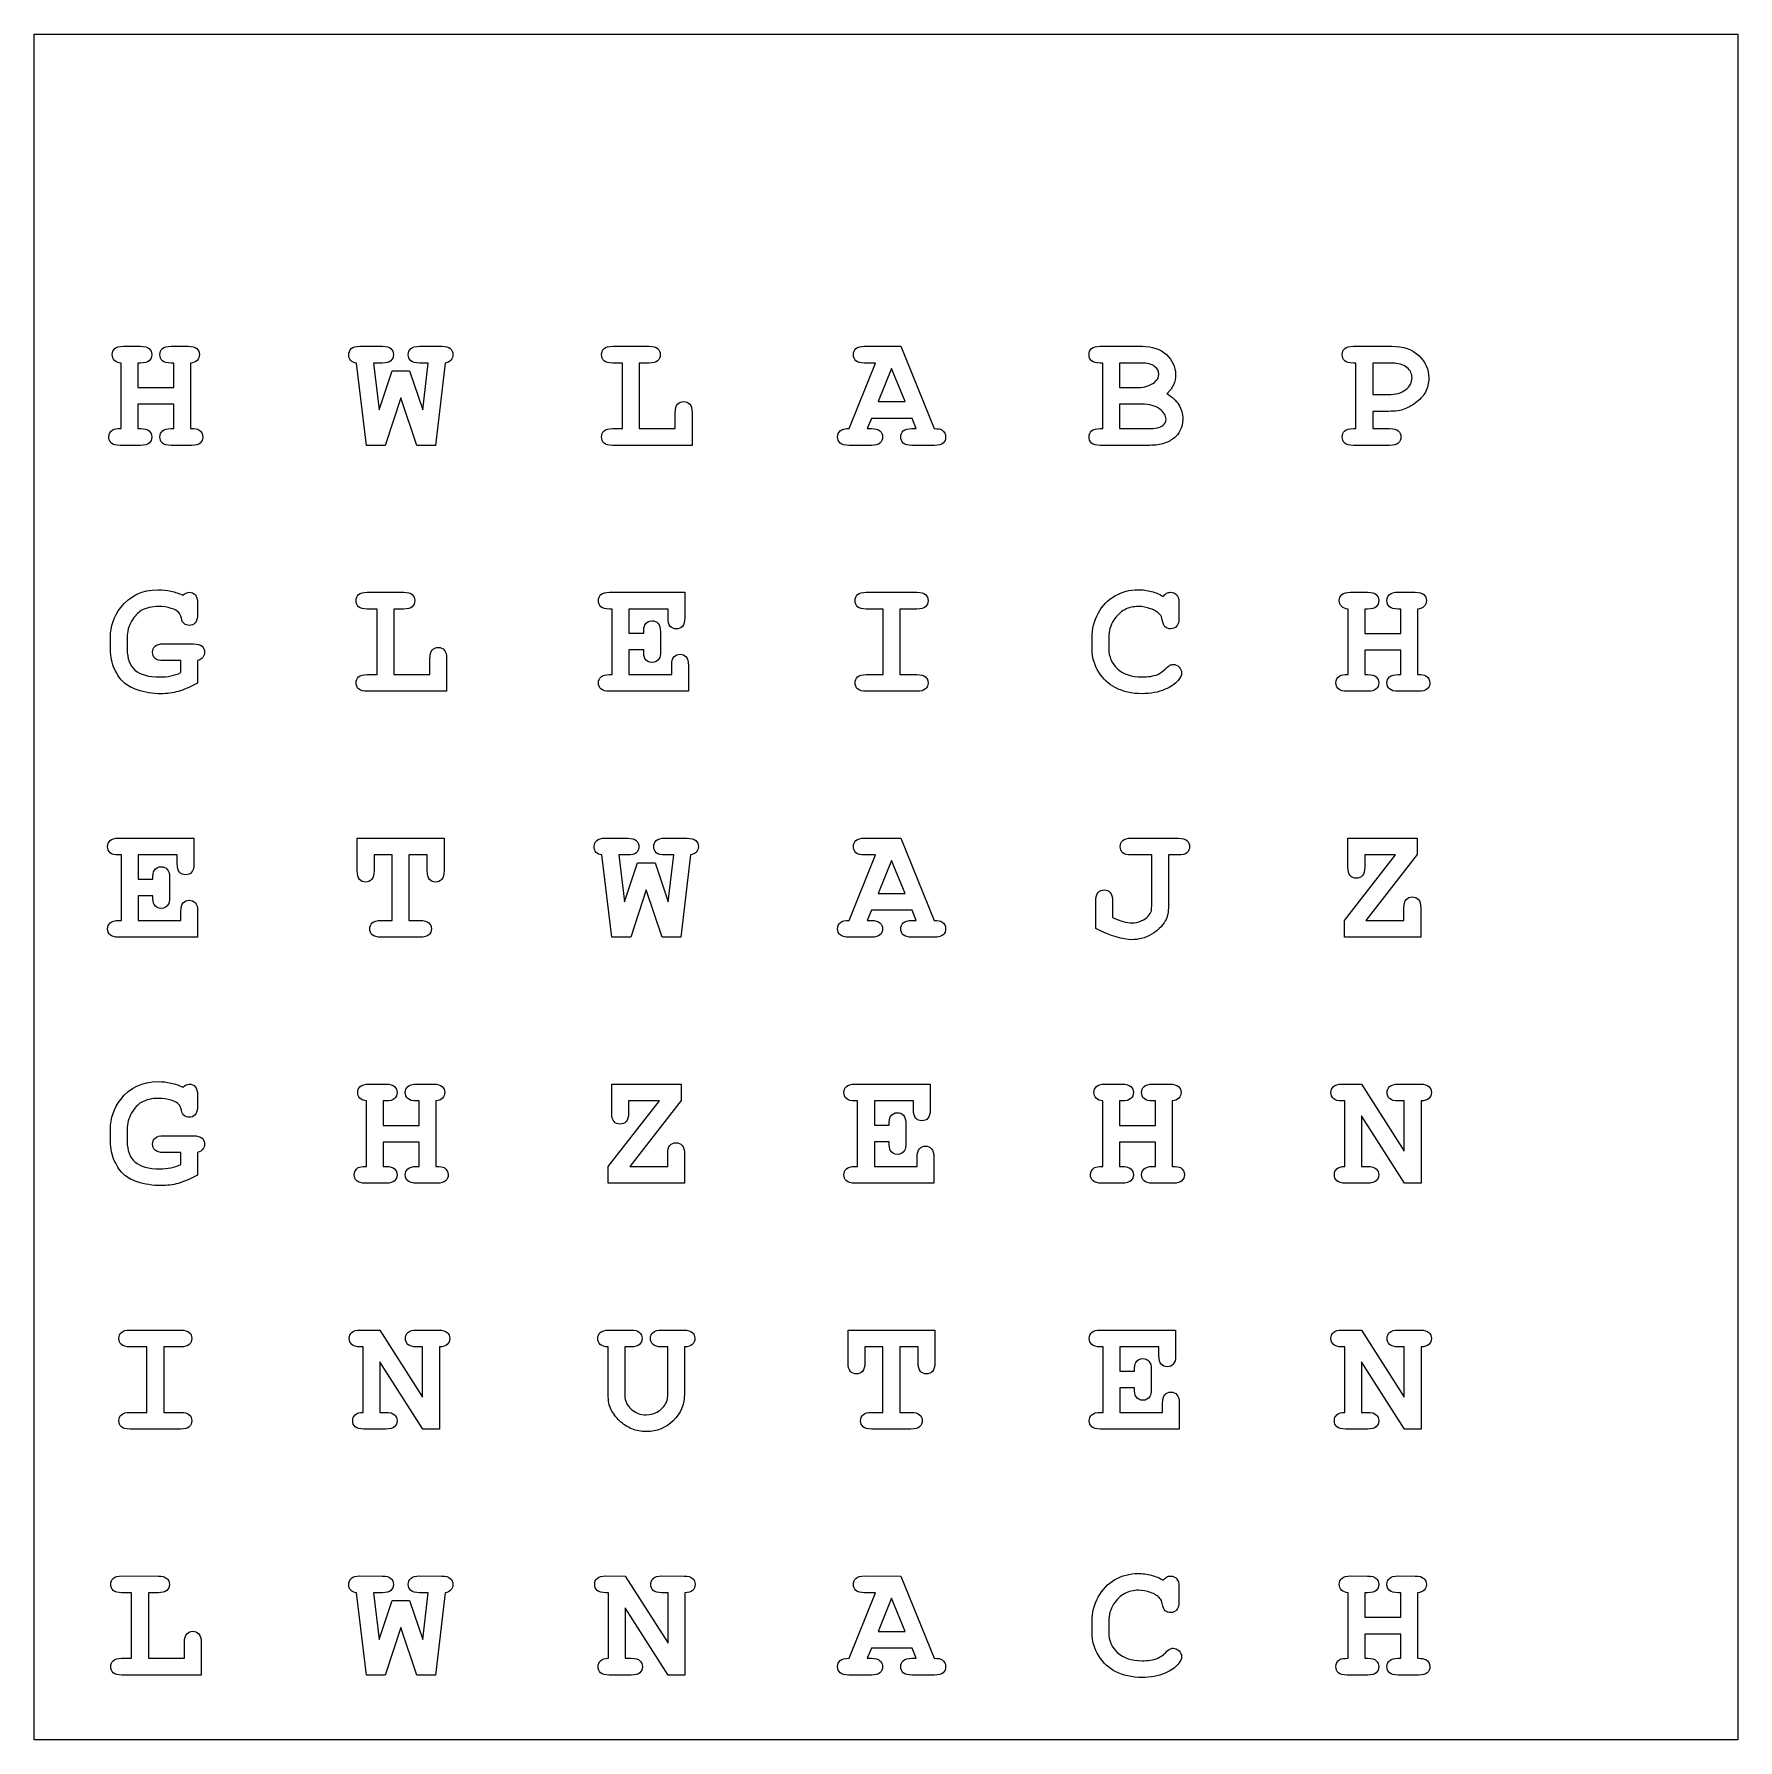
# Model space of a CAD drawing. Extents: x 109 to 224, y 169 to 284.
import ezdxf

# ---------------------------------------------------------------- set-up
doc = ezdxf.new("R2010")
doc.units = 0
doc.layers.add('Ebene_1', color=7, linetype='CONTINUOUS')

msp = doc.modelspace()

# ---------------------------------------------------------------- linework, layer by layer
at = {"layer": 'Ebene_1', "color": 2}
msp.add_lwpolyline([(108.80639, 284.237711), (223.76151, 284.237711), (223.76151, 169.14475), (108.80639, 169.14475)], close=True, dxfattribs=at)
at = {"layer": 'Ebene_1', "color": 7}
for points in [[(114.83349, 263.177858), (115.98553, 263.172358)], [(118.04708, 263.17787), (119.19912, 263.17237)], [(130.79118, 263.177861), (132.29599, 263.172361)], [(134.80954, 263.177873), (136.30884, 263.172373)], [(147.84578, 263.177861), (150.29317, 263.172361)], [(164.83974, 263.177861), (167.28163, 263.172361), (169.53059, 257.621623)], [(180.73679, 263.177861), (183.57004, 263.177861)], [(197.81895, 263.177861), (200.42069, 263.172361)], [(114.67915, 257.621608), (114.67915, 262.042354)], [(115.98553, 262.042366), (115.80914, 262.042366), (115.80914, 260.38872), (118.22347, 260.38872), (118.22347, 262.042366), (118.04708, 262.042366)], [(119.35346, 262.042378), (119.35346, 257.621632)], [(133.54725, 259.699692), (132.49994, 256.491619), (131.23215, 256.491619), (130.55967, 262.042357)], [(132.29599, 262.042369), (131.70619, 262.042369), (132.08102, 258.883906), (132.96848, 261.513203), (134.14256, 261.513203), (135.02451, 258.883906), (135.39934, 262.042369), (134.80954, 262.042369)], [(136.52933, 262.042381), (135.87889, 256.491643), (134.63315, 256.491643), (133.54725, 259.699692)], [(147.84578, 257.621611), (148.50172, 257.621611), (148.50172, 262.042357), (147.84578, 262.042357)], [(150.29317, 262.042369), (149.63172, 262.042357)], [(149.63172, 262.042357), (149.63172, 257.621611), (152.06809, 257.621611), (152.06809, 258.690968)], [(163.80346, 257.621611), (165.57837, 262.042357), (164.83974, 262.042357)], [(180.91318, 257.621611), (180.91318, 262.042357), (180.73679, 262.042357)], [(183.51492, 262.042357), (182.04318, 262.042357), (182.04318, 260.399736)], [(197.81895, 257.621611), (197.99534, 257.621611), (197.99534, 262.042357), (197.81895, 262.042357)], [(200.4262, 262.042357), (199.12533, 262.042357), (199.12533, 259.914666)], [(182.04318, 260.399736), (183.28341, 260.399736)], [(118.22347, 259.25872), (115.80914, 259.25872), (115.80914, 257.621611), (115.98553, 257.621611)], [(118.04708, 257.621635), (118.22347, 257.621635), (118.22347, 259.25872)], [(183.53697, 259.269744), (182.04318, 259.269744), (182.04318, 257.621611)], [(199.12533, 259.914666), (200.17264, 259.914666)], [(153.19808, 258.690968), (153.19808, 256.491619), (147.84578, 256.491619)], [(168.0423, 258.31063), (165.29725, 258.31063), (165.02164, 257.621611), (165.29725, 257.621611)], [(168.03679, 257.621628), (168.3124, 257.621628), (168.0423, 258.31063)], [(200.19469, 258.784687), (199.12533, 258.784675)], [(199.12533, 258.784675), (199.12533, 257.621611), (200.26635, 257.621611)], [(180.73679, 257.621611), (180.91318, 257.621611)], [(182.04318, 257.621611), (183.99448, 257.621611)], [(115.98553, 256.491619), (114.60198, 256.491619)], [(119.43063, 256.491643), (118.04708, 256.491643)], [(165.29725, 256.491619), (163.7759, 256.491619)], [(169.55815, 256.491636), (168.03679, 256.491636)], [(184.05511, 256.491619), (180.73679, 256.491619)], [(200.26635, 256.491619), (197.81895, 256.491619)], [(131.28727, 246.583193), (133.73467, 246.577693)], [(147.63632, 246.583193), (152.7075, 246.577693), (152.7075, 244.857902)], [(164.9555, 246.583193), (168.36752, 246.577693)], [(197.62603, 246.583191), (198.77807, 246.577691)], [(200.83961, 246.583204), (201.99165, 246.577704)], [(119.83302, 245.828024), (119.83302, 245.094907)], [(131.28727, 241.026942), (131.94322, 241.026942), (131.94322, 245.447689), (131.28727, 245.447689)], [(133.73467, 245.447702), (133.07321, 245.447689)], [(133.07321, 245.447689), (133.07321, 241.026942), (135.50958, 241.026942), (135.50958, 242.0963)], [(147.63632, 241.026942), (147.8127, 241.026942), (147.8127, 245.447689), (147.63632, 245.447689)], [(151.57751, 244.857902), (151.57751, 245.447702), (148.9427, 245.447702), (148.9427, 243.816105), (149.93488, 243.816105)], [(164.9555, 241.026942), (166.09651, 241.026942), (166.09651, 245.447689), (164.9555, 245.447689)], [(168.36752, 245.447702), (167.22651, 245.447689)], [(167.22651, 245.447689), (167.22651, 241.026942), (168.36752, 241.026942)], [(186.05051, 245.82803), (186.05051, 244.868915)], [(197.47169, 241.02694), (197.47169, 245.447687)], [(198.77807, 245.4477), (198.60168, 245.4477), (198.60168, 243.794054), (201.016, 243.794054), (201.016, 245.4477), (200.83961, 245.4477)], [(202.14599, 245.447713), (202.14599, 241.026966)], [(113.95706, 242.713661), (113.95706, 243.52946)], [(115.08705, 243.529456), (115.08705, 242.713657)], [(117.55098, 243.099508), (119.55741, 243.094008)], [(151.06488, 243.898787), (151.06488, 242.597919)], [(180.18558, 242.746734), (180.18558, 243.512923)], [(181.31557, 243.501901), (181.31557, 242.768785)], [(118.70302, 241.153718), (118.70302, 241.964004), (117.55098, 241.964004)], [(119.83302, 241.964008), (119.83302, 240.448166)], [(136.63957, 242.0963), (136.63957, 239.896951), (131.28727, 239.896951)], [(149.93487, 242.686113), (148.9427, 242.6861)], [(148.9427, 242.6861), (148.9427, 241.026942), (151.82555, 241.026942), (151.82555, 241.638791)], [(201.016, 242.664052), (198.60168, 242.664052), (198.60168, 241.026942), (198.77807, 241.026942)], [(200.83961, 241.026968), (201.016, 241.026968), (201.016, 242.664052)], [(152.95554, 241.638791), (152.95554, 239.896951), (147.63632, 239.896951)], [(168.36752, 239.896951), (164.9555, 239.896951)], [(198.77807, 239.896951), (197.39452, 239.896951)], [(202.22316, 239.896977), (200.83961, 239.896977)], [(114.5193, 229.988524), (119.59048, 229.983024), (119.59048, 228.263232)], [(130.60927, 227.783663), (130.60927, 229.988524), (136.46318, 229.983024), (136.46318, 227.783675)], [(147.34968, 229.988524), (148.8545, 229.983024)], [(151.36804, 229.988536), (152.86735, 229.983036)], [(164.83974, 229.988524), (167.28163, 229.983024), (169.53059, 224.432286)], [(182.84248, 229.988524), (186.00645, 229.983024)], [(197.45466, 228.042734), (197.45466, 229.988524), (202.12897, 229.983024), (202.12897, 228.880593), (198.66782, 224.432274)], [(114.5193, 224.432274), (114.69569, 224.432274), (114.69569, 228.853021), (114.5193, 228.853021)], [(118.46049, 228.263232), (118.46049, 228.853033), (115.82568, 228.853033), (115.82568, 227.221435), (116.81787, 227.221435)], [(132.2078, 224.432274), (132.96296, 224.432274), (132.96296, 228.853021), (131.73927, 228.853021), (131.73927, 227.783663)], [(135.33319, 227.783675), (135.33319, 228.853033), (134.09296, 228.853021)], [(134.09296, 228.853021), (134.09296, 224.432274), (134.85363, 224.432274)], [(150.10576, 226.510355), (149.05845, 223.302282), (147.79066, 223.302282), (147.11817, 228.853021)], [(148.8545, 228.853033), (148.2647, 228.853033), (148.63953, 225.694569), (149.52698, 228.323866), (150.70107, 228.323866), (151.58302, 225.694569), (151.95784, 228.853033), (151.36804, 228.853033)], [(153.08784, 228.853045), (152.4374, 223.302306), (151.19165, 223.302306), (150.10576, 226.510355)], [(163.80346, 224.432274), (165.57837, 228.853021), (164.83974, 228.853021)], [(184.215, 225.567777), (184.215, 228.853021), (182.84248, 228.853021)], [(186.00645, 228.853033), (185.34496, 228.853021)], [(185.34496, 228.853021), (185.34496, 225.435486)], [(202.36648, 225.270121), (202.36048, 223.302282), (197.22315, 223.302282), (197.22315, 224.432274), (200.66824, 228.853021), (198.58465, 228.853021), (198.58465, 228.042734)], [(117.94788, 227.304117), (117.94788, 226.003249)], [(116.81787, 226.091444), (115.82568, 226.091432)], [(115.82568, 226.091432), (115.82568, 224.432274), (118.70854, 224.432274), (118.70854, 225.044123)], [(180.43914, 223.88657), (180.43914, 225.744166)], [(181.56913, 225.744166), (181.56913, 224.636223)], [(119.83853, 225.044123), (119.83853, 223.302282), (114.5193, 223.302282)], [(168.0423, 225.121293), (165.29725, 225.121293), (165.02164, 224.432274), (165.29725, 224.432274)], [(168.03679, 224.432281), (168.3124, 224.432281), (168.0423, 225.121293)], [(198.66782, 224.432274), (201.23097, 224.432274), (201.23097, 225.270121)], [(134.85363, 223.302282), (132.2078, 223.302282)], [(165.29725, 223.302282), (163.7759, 223.302282)], [(169.55815, 223.302289), (168.03679, 223.302289)], [(131.392, 213.393854), (132.54404, 213.388354)], [(134.60559, 213.393866), (135.75763, 213.388366)], [(147.77914, 211.448066), (147.77914, 213.393856), (152.45345, 213.388356), (152.45345, 212.285925), (148.99231, 207.837605)], [(164.19482, 213.393856), (169.266, 213.388356), (169.266, 211.668564)], [(181.06752, 213.393854), (182.21956, 213.388354)], [(184.28111, 213.393866), (185.43315, 213.388366)], [(197.05827, 213.393856), (198.36465, 213.388356), (201.25302, 208.857366), (201.25302, 212.258364), (200.84512, 212.258364)], [(200.84512, 213.393868), (202.32789, 213.388368)], [(119.83302, 212.638687), (119.83302, 211.90557)], [(131.23766, 207.837603), (131.23766, 212.25835)], [(132.54404, 212.258362), (132.36765, 212.258362), (132.36765, 210.604716), (134.78197, 210.604716), (134.78197, 212.258362), (134.60559, 212.258362)], [(135.91197, 212.258374), (135.91197, 207.837627)], [(152.69096, 208.675452), (152.68496, 206.707614), (147.54763, 206.707614), (147.54763, 207.837605), (150.99273, 212.258352), (148.90913, 212.258352), (148.90913, 211.448066)], [(164.19482, 207.837605), (164.37121, 207.837605), (164.37121, 212.258352), (164.19482, 212.258352)], [(168.13601, 211.668564), (168.13601, 212.258364), (165.5012, 212.258364), (165.5012, 210.626767), (166.49339, 210.626767)], [(180.91318, 207.837603), (180.91318, 212.25835)], [(182.21956, 212.258362), (182.04318, 212.258362), (182.04318, 210.604716), (184.4575, 210.604716), (184.4575, 212.258362), (184.28111, 212.258362)], [(185.58749, 212.258374), (185.58749, 207.837627)], [(197.23466, 207.837605), (197.23466, 212.258352), (197.05827, 212.258352)], [(202.38853, 212.258376), (202.38853, 206.707638), (201.26956, 206.707638), (198.36465, 211.25514)], [(167.6234, 210.709449), (167.6234, 209.408581)], [(198.36465, 211.25514), (198.36465, 207.837605), (198.77255, 207.837605)], [(113.95706, 209.524324), (113.95706, 210.340123)], [(115.08705, 210.340119), (115.08705, 209.52432)], [(117.55098, 209.910171), (119.55741, 209.904671)], [(134.78197, 209.474715), (132.36765, 209.474715), (132.36765, 207.837605), (132.54404, 207.837605)], [(134.60559, 207.837629), (134.78197, 207.837629), (134.78197, 209.474715)], [(166.49338, 209.496775), (165.5012, 209.496763)], [(165.5012, 209.496763), (165.5012, 207.837605), (168.38406, 207.837605), (168.38406, 208.449454)], [(184.4575, 209.474715), (182.04318, 209.474715), (182.04318, 207.837605), (182.21956, 207.837605)], [(184.28111, 207.837629), (184.4575, 207.837629), (184.4575, 209.474715)], [(118.70302, 207.964381), (118.70302, 208.774667), (117.55098, 208.774667)], [(119.83302, 208.774671), (119.83302, 207.258829)], [(148.99231, 207.837605), (151.55546, 207.837605), (151.55546, 208.675452)], [(169.51405, 208.449454), (169.51405, 206.707614), (164.19482, 206.707614)], [(132.54404, 206.707614), (131.16049, 206.707614)], [(135.98914, 206.707638), (134.60559, 206.707638)], [(182.21956, 206.707614), (180.83601, 206.707614)], [(185.66466, 206.707638), (184.28111, 206.707638)], [(198.77255, 206.707614), (197.28978, 206.707614)], [(115.27998, 196.79919), (118.692, 196.79319)], [(115.27998, 191.24294), (116.42099, 191.24294), (116.42099, 195.66368), (115.27998, 195.66368)], [(117.55098, 195.66368), (117.55098, 191.24294), (118.692, 191.24294)], [(118.692, 195.66319), (117.55098, 195.66368)], [(130.82425, 196.79919), (132.13063, 196.79319), (135.019, 192.2622), (135.019, 195.66319), (134.6111, 195.66319)], [(131.00064, 191.24294), (131.00064, 195.66368), (130.82425, 195.66368)], [(136.1545, 195.6627), (136.1545, 190.11197), (135.03553, 190.11197), (132.13063, 194.66047)], [(134.6111, 196.7987), (136.09387, 196.7927)], [(147.5371, 192.46112), (147.5371, 195.66368)], [(147.59222, 196.79368), (149.07499, 196.79968)], [(149.07499, 195.66417), (148.66709, 195.66417), (148.66709, 192.36239)], [(151.14756, 196.79968), (152.63033, 196.79368)], [(151.55546, 192.36239), (151.55546, 195.66417), (151.14756, 195.66417)], [(152.68545, 195.66368), (152.68545, 192.46112)], [(163.72629, 194.59433), (163.72629, 196.79919), (169.5802, 196.79319), (169.5802, 194.59384)], [(165.32481, 191.24294), (166.07998, 191.24294), (166.07998, 195.66368), (164.85628, 195.66368), (164.85628, 194.59433)], [(167.20997, 195.66368), (167.20997, 191.24294), (167.97065, 191.24294)], [(168.4502, 194.59384), (168.4502, 195.66319), (167.20997, 195.66368)], [(180.75333, 196.79919), (185.82451, 196.79319), (185.82451, 195.07339)], [(180.75333, 191.24294), (180.92972, 191.24294), (180.92972, 195.66368), (180.75333, 195.66368)], [(184.69452, 195.07339), (184.69452, 195.66319), (182.05971, 195.66319), (182.05971, 194.0316), (183.0519, 194.0316)], [(197.05827, 196.79919), (198.36465, 196.79319), (201.25302, 192.2622), (201.25302, 195.66319), (200.84512, 195.66319)], [(197.23466, 191.24294), (197.23466, 195.66368), (197.05827, 195.66368)], [(202.38853, 195.6627), (202.38853, 190.11197), (201.26956, 190.11197), (198.36465, 194.66047)], [(200.84512, 196.7987), (202.32789, 196.7927)], [(132.13063, 194.66047), (132.13063, 191.24294), (132.53853, 191.24294)], [(198.36465, 194.66047), (198.36465, 191.24294), (198.77255, 191.24294)], [(184.18191, 194.11428), (184.18191, 192.81341)], [(182.05971, 192.90209), (182.05971, 191.24294), (184.94257, 191.24294), (184.94257, 191.85479)], [(183.05189, 192.9016), (182.05971, 192.90209)], [(186.07256, 191.85479), (186.07256, 190.11295), (180.75333, 190.11295)], [(118.692, 190.11295), (115.27998, 190.11295)], [(132.53853, 190.11295), (131.05576, 190.11295)], [(167.97065, 190.11295), (165.32481, 190.11295)], [(198.77255, 190.11295), (197.28978, 190.11295)], [(114.72876, 180.20452), (117.17616, 180.19852)], [(130.79118, 180.20452), (132.29599, 180.19852)], [(134.80954, 180.20403), (136.30884, 180.19803)], [(147.38276, 180.20452), (148.68914, 180.19852), (151.57751, 175.66753), (151.57751, 179.06853), (151.16961, 179.06853)], [(151.16961, 180.20403), (152.65238, 180.19803)], [(164.83974, 180.20452), (167.28163, 180.19852), (169.53059, 174.64778)], [(197.62603, 180.20454), (198.77807, 180.19854)], [(200.83961, 180.20405), (201.99165, 180.19805)], [(114.72876, 174.64827), (115.38471, 174.64827), (115.38471, 179.06902), (114.72876, 179.06902)], [(116.5147, 179.06902), (116.5147, 174.64827), (118.95107, 174.64827), (118.95107, 175.71763)], [(117.17616, 179.06853), (116.5147, 179.06902)], [(133.54725, 176.72635), (132.49994, 173.51828), (131.23215, 173.51828), (130.55967, 179.06902)], [(132.29599, 179.06853), (131.70619, 179.06853), (132.08102, 175.91006), (132.96848, 178.53936), (134.14256, 178.53936), (135.02451, 175.91006), (135.39934, 179.06853), (134.80954, 179.06853)], [(136.52933, 179.06804), (135.87889, 173.5173), (134.63315, 173.5173), (133.54725, 176.72635)], [(147.55915, 174.64827), (147.55915, 179.06902), (147.38276, 179.06902)], [(152.71301, 179.06804), (152.71301, 173.5173), (151.59404, 173.5173), (148.68914, 178.0658)], [(163.80346, 174.64827), (165.57837, 179.06902), (164.83974, 179.06902)], [(186.05051, 179.44939), (186.05051, 178.49028)], [(197.47169, 174.64829), (197.47169, 179.06904)], [(198.77807, 179.06855), (198.60168, 179.06855), (198.60168, 177.4149), (201.016, 177.4149), (201.016, 179.06855), (200.83961, 179.06855)], [(202.14599, 179.06806), (202.14599, 174.64731)], [(148.68914, 178.0658), (148.68914, 174.64827), (149.09704, 174.64827)], [(180.18558, 176.36808), (180.18558, 177.13427)], [(181.31557, 177.12327), (181.31557, 176.39015)], [(201.016, 176.28538), (198.60168, 176.28538), (198.60168, 174.64827), (198.77807, 174.64827)], [(200.83961, 174.64729), (201.016, 174.64729), (201.016, 176.28538)], [(120.08106, 175.71763), (120.08106, 173.51828), (114.72876, 173.51828)], [(168.0423, 175.33729), (165.29725, 175.33729), (165.02164, 174.64827), (165.29725, 174.64827)], [(168.03679, 174.64778), (168.3124, 174.64778), (168.0423, 175.33729)], [(149.09704, 173.51828), (147.61427, 173.51828)], [(165.29725, 173.51828), (163.7759, 173.51828)], [(169.55815, 173.51779), (168.03679, 173.51779)], [(198.77807, 173.51828), (197.39452, 173.51828)], [(202.22316, 173.5173), (200.83961, 173.5173)]]:
    msp.add_lwpolyline(points, dxfattribs=at)
for points in [[(167.57377, 259.440621), (166.66427, 261.678555), (165.74925, 259.440621)], [(184.99218, 246.291048)], [(119.83302, 241.964016)], [(167.57377, 226.251284), (166.66427, 228.489218), (165.74925, 226.251284)], [(119.83302, 208.774679)], [(152.68545, 195.66368)], [(184.99218, 179.91239)], [(167.57377, 176.46728), (166.66427, 178.70521), (165.74925, 176.46728)]]:
    msp.add_lwpolyline(points, close=True, dxfattribs=at)
for points in [[(114.07833, 262.610106), (114.07833, 262.779145), (114.135287, 262.915112), (114.2492, 263.018006)], [(114.22716, 262.224256), (114.12794, 262.327149), (114.07833, 262.455766), (114.07833, 262.610106)], [(114.2492, 263.018006), (114.366793, 263.124574), (114.561557, 263.177858), (114.83349, 263.177858)], [(115.98553, 263.172358), (116.257463, 263.172358), (116.45039, 263.120911), (116.56431, 263.018018)], [(116.56431, 263.018018), (116.681903, 262.915124), (116.7407, 262.779157), (116.7407, 262.610118)], [(116.7407, 262.610118), (116.7407, 262.441079), (116.681903, 262.303275), (116.56431, 262.196707)], [(117.29191, 262.610118), (117.29191, 262.779157), (117.34887, 262.915124), (117.46279, 263.018018)], [(117.46279, 262.196707), (117.34887, 262.303275), (117.29191, 262.441079), (117.29191, 262.610118)], [(117.46279, 263.018018), (117.580383, 263.124586), (117.775147, 263.17787), (118.04708, 263.17787)], [(119.19912, 263.17237), (119.471053, 263.17237), (119.663977, 263.120923), (119.77789, 263.01803)], [(119.77789, 263.01803), (119.895483, 262.915136), (119.95428, 262.779169), (119.95428, 262.61013)], [(119.95428, 262.61013), (119.95428, 262.45579), (119.902833, 262.327173), (119.79994, 262.22428)], [(130.03601, 262.593573), (130.03601, 262.769962), (130.09297, 262.91144), (130.20689, 263.018009)], [(130.1683, 262.218746), (130.080107, 262.317965), (130.03601, 262.442907), (130.03601, 262.593573)], [(130.20689, 263.018009), (130.324483, 263.124577), (130.519247, 263.177861), (130.79118, 263.177861)], [(132.29599, 263.172361), (132.567923, 263.172361), (132.76085, 263.120914), (132.87477, 263.018021)], [(132.87477, 263.018021), (132.992363, 262.915127), (133.05116, 262.77916), (133.05116, 262.610121)], [(133.05116, 262.610121), (133.05116, 262.441082), (132.992363, 262.303278), (132.87477, 262.19671)], [(134.05437, 262.610121), (134.05437, 262.77916), (134.11133, 262.915127), (134.22525, 263.018021)], [(134.22525, 262.19671), (134.11133, 262.303278), (134.05437, 262.441082), (134.05437, 262.610121)], [(134.22525, 263.018021), (134.342843, 263.124589), (134.537607, 263.177873), (134.80954, 263.177873)], [(136.30884, 263.172373), (136.580773, 263.172373), (136.7737, 263.120926), (136.88762, 263.018033)], [(136.88762, 263.018033), (137.005213, 262.915139), (137.06401, 262.779172), (137.06401, 262.610133)], [(137.06401, 262.610133), (137.06401, 262.466817), (137.018073, 262.343712), (136.9262, 262.240819)], [(147.09061, 262.610109), (147.09061, 262.779148), (147.14757, 262.915115), (147.26149, 263.018009)], [(147.26149, 262.196698), (147.14757, 262.303266), (147.09061, 262.44107), (147.09061, 262.610109)], [(147.26149, 263.018009), (147.379083, 263.124577), (147.573847, 263.177861), (147.84578, 263.177861)], [(150.29317, 263.172361), (150.565103, 263.172361), (150.75803, 263.120914), (150.87195, 263.018021)], [(150.87195, 263.018021), (150.989543, 262.915127), (151.04834, 262.77916), (151.04834, 262.610121)], [(151.04834, 262.610121), (151.04834, 262.441082), (150.989543, 262.303278), (150.87195, 262.19671)], [(164.08458, 262.610109), (164.08458, 262.779148), (164.14154, 262.915115), (164.25546, 263.018009)], [(164.25546, 262.196698), (164.14154, 262.303266), (164.08458, 262.44107), (164.08458, 262.610109)], [(164.25546, 263.018009), (164.373047, 263.124577), (164.567807, 263.177861), (164.83974, 263.177861)], [(179.98163, 262.610109), (179.98163, 262.779148), (180.03859, 262.915115), (180.15251, 263.018009)], [(180.15251, 262.196698), (180.03859, 262.303266), (179.98163, 262.44107), (179.98163, 262.610109)], [(180.15251, 263.018009), (180.270103, 263.124577), (180.464863, 263.177861), (180.73679, 263.177861)], [(183.57004, 263.177861), (184.2462, 263.177861), (184.790067, 262.98861), (185.20164, 262.610109)], [(185.20164, 262.610109), (185.613213, 262.235283), (185.819, 261.788799), (185.819, 261.270656)], [(197.06379, 262.610109), (197.06379, 262.779148), (197.120747, 262.915115), (197.23466, 263.018009)], [(197.23466, 262.196698), (197.120747, 262.303266), (197.06379, 262.44107), (197.06379, 262.610109)], [(197.23466, 263.018009), (197.352253, 263.124577), (197.547017, 263.177861), (197.81895, 263.177861)], [(200.42069, 263.172361), (201.185043, 263.172361), (201.789543, 262.962899), (202.23419, 262.543975)], [(202.23419, 262.543975), (202.68251, 262.128726), (202.90667, 261.621608), (202.90667, 261.022621)], [(114.67915, 262.042354), (114.480717, 262.060727), (114.330053, 262.121361), (114.22716, 262.224256)], [(116.56431, 262.196707), (116.45039, 262.093813), (116.257463, 262.042366), (115.98553, 262.042366)], [(118.04708, 262.042366), (117.775147, 262.042366), (117.580383, 262.093813), (117.46279, 262.196707)], [(119.79994, 262.22428), (119.70072, 262.121386), (119.551893, 262.060752), (119.35346, 262.042378)], [(130.55967, 262.042357), (130.38695, 262.064404), (130.256493, 262.1232), (130.1683, 262.218746)], [(132.87477, 262.19671), (132.76085, 262.093816), (132.567923, 262.042369), (132.29599, 262.042369)], [(134.80954, 262.042369), (134.537607, 262.042369), (134.342843, 262.093816), (134.22525, 262.19671)], [(136.9262, 262.240819), (136.834333, 262.137926), (136.702043, 262.07178), (136.52933, 262.042381)], [(147.84578, 262.042357), (147.573847, 262.042357), (147.379083, 262.093804), (147.26149, 262.196698)], [(150.87195, 262.19671), (150.75803, 262.093816), (150.565103, 262.042369), (150.29317, 262.042369)], [(164.83974, 262.042357), (164.567807, 262.042357), (164.373047, 262.093804), (164.25546, 262.196698)], [(180.73679, 262.042357), (180.464863, 262.042357), (180.270103, 262.093804), (180.15251, 262.196698)], [(184.40789, 261.816359), (184.220477, 261.967024), (183.92282, 262.042357), (183.51492, 262.042357)], [(184.39135, 260.735977), (184.58979, 260.886642), (184.68901, 261.074056), (184.68901, 261.298217)], [(184.68901, 261.298217), (184.68901, 261.496654), (184.595303, 261.669368), (184.40789, 261.816359)], [(185.819, 261.270656), (185.819, 261.024447), (185.771227, 260.792936), (185.67568, 260.576125)], [(197.81895, 262.042357), (197.547017, 262.042357), (197.352253, 262.093804), (197.23466, 262.196698)], [(201.4239, 261.744701), (201.192387, 261.943138), (200.85982, 262.042357), (200.4262, 262.042357)], [(201.77668, 261.05017), (201.77668, 261.314753), (201.659087, 261.546264), (201.4239, 261.744701)], [(183.28341, 260.399736), (183.728057, 260.399736), (184.09737, 260.511816), (184.39135, 260.735977)], [(185.67568, 260.576125), (185.58014, 260.359314), (185.434987, 260.159039), (185.24022, 259.9753)], [(200.17264, 259.914666), (200.66506, 259.914666), (201.054587, 260.024909), (201.34122, 260.245395)], [(201.34122, 260.245395), (201.631527, 260.469556), (201.77668, 260.737815), (201.77668, 261.05017)], [(202.90667, 261.022621), (202.90667, 260.691892), (202.831337, 260.379536), (202.68067, 260.085555)], [(152.06809, 258.690968), (152.06809, 258.962901), (152.119537, 259.155827), (152.22243, 259.269744)], [(152.22243, 259.269744), (152.328997, 259.387337), (152.4668, 259.446133), (152.63584, 259.446133)], [(152.63584, 259.446133), (152.801207, 259.446133), (152.935337, 259.387337), (153.03823, 259.269744)], [(153.03823, 259.269744), (153.144797, 259.155827), (153.19808, 258.962901), (153.19808, 258.690968)], [(184.75515, 258.939015), (184.472197, 259.159501), (184.066137, 259.269744), (183.53697, 259.269744)], [(185.24022, 259.9753), (185.596673, 259.762163), (185.863097, 259.512279), (186.03949, 259.225647)], [(186.03949, 259.225647), (186.21955, 258.94269), (186.30958, 258.621147), (186.30958, 258.26102)], [(202.10741, 259.429609), (201.842823, 259.216472), (201.57089, 259.054782), (201.29161, 258.944539)], [(202.68067, 260.085555), (202.56675, 259.865069), (202.375663, 259.64642), (202.10741, 259.429609)], [(183.99448, 257.621611), (184.453827, 257.621611), (184.777207, 257.689594), (184.96462, 257.82556)], [(185.17959, 258.266532), (185.17959, 258.494368), (185.03811, 258.718529), (184.75515, 258.939015)], [(184.96462, 257.82556), (185.107933, 257.928453), (185.17959, 258.075444), (185.17959, 258.266532)], [(186.30958, 258.26102), (186.30958, 257.974388), (186.245273, 257.707967), (186.11666, 257.461758)], [(201.29161, 258.944539), (201.016003, 258.837971), (200.650363, 258.784687), (200.19469, 258.784687)], [(113.84682, 257.059371), (113.84682, 257.265158), (113.93685, 257.42501), (114.11691, 257.538928)], [(114.01769, 256.645959), (113.903777, 256.752528), (113.84682, 256.890332), (113.84682, 257.059371)], [(114.11691, 257.538928), (114.205103, 257.597721), (114.392517, 257.625281), (114.67915, 257.621608)], [(115.98553, 257.621611), (116.257463, 257.621611), (116.45039, 257.568327), (116.56431, 257.461758)], [(116.56431, 257.461758), (116.681903, 257.358865), (116.7407, 257.222898), (116.7407, 257.053859)], [(116.7407, 257.053859), (116.7407, 256.888494), (116.681903, 256.752528), (116.56431, 256.645959)], [(117.29191, 257.059395), (117.29191, 257.22476), (117.350707, 257.358889), (117.4683, 257.461782)], [(117.46279, 256.645983), (117.34887, 256.752552), (117.29191, 256.890356), (117.29191, 257.059395)], [(117.4683, 257.461782), (117.585893, 257.568351), (117.77882, 257.621635), (118.04708, 257.621635)], [(119.35346, 257.621632), (119.643767, 257.621632), (119.83118, 257.594072), (119.9157, 257.538952)], [(119.9157, 257.538952), (120.09576, 257.425034), (120.18579, 257.263344), (120.18579, 257.053883)], [(120.18579, 257.053883), (120.18579, 256.888518), (120.126993, 256.752552), (120.0094, 256.645983)], [(147.09061, 257.059371), (147.09061, 257.224736), (147.14757, 257.358865), (147.26149, 257.461758)], [(147.26149, 256.645959), (147.14757, 256.752528), (147.09061, 256.890332), (147.09061, 257.059371)], [(147.26149, 257.461758), (147.379083, 257.568327), (147.573847, 257.621611), (147.84578, 257.621611)], [(163.02073, 257.059371), (163.02073, 257.22841), (163.081363, 257.366214), (163.20263, 257.472782)], [(163.19712, 256.645959), (163.079527, 256.752528), (163.02073, 256.890332), (163.02073, 257.059371)], [(163.20263, 257.472782), (163.323903, 257.579351), (163.52418, 257.62896), (163.80346, 257.621611)], [(165.29725, 257.621611), (165.569183, 257.621611), (165.76211, 257.568327), (165.87603, 257.461758)], [(165.87603, 257.461758), (165.993623, 257.358865), (166.05242, 257.222898), (166.05242, 257.053859)], [(166.05242, 257.053859), (166.05242, 256.888494), (165.993623, 256.752528), (165.87603, 256.645959)], [(167.28163, 257.059388), (167.28163, 257.224753), (167.338587, 257.358882), (167.4525, 257.461775)], [(167.4525, 256.645976), (167.338587, 256.752545), (167.28163, 256.890349), (167.28163, 257.059388)], [(167.4525, 257.461775), (167.570093, 257.568344), (167.764857, 257.621628), (168.03679, 257.621628)], [(169.53059, 257.621623), (169.79517, 257.621623), (169.96972, 257.592226), (170.05424, 257.533433)], [(170.05424, 257.533433), (170.22328, 257.412166), (170.3078, 257.252313), (170.3078, 257.053876)], [(170.3078, 257.053876), (170.3078, 256.888511), (170.25084, 256.752545), (170.13692, 256.645976)], [(179.98163, 257.059371), (179.98163, 257.224736), (180.040427, 257.358865), (180.15802, 257.461758)], [(180.15251, 256.645959), (180.03859, 256.752528), (179.98163, 256.890332), (179.98163, 257.059371)], [(180.15802, 257.461758), (180.275613, 257.568327), (180.468537, 257.621611), (180.73679, 257.621611)], [(185.76388, 257.015274), (185.576467, 256.860933), (185.346793, 256.734154), (185.07486, 256.634935)], [(186.11666, 257.461758), (186.021113, 257.274345), (185.90352, 257.125517), (185.76388, 257.015274)], [(197.06379, 257.059371), (197.06379, 257.224736), (197.122587, 257.358865), (197.24018, 257.461758)], [(197.23466, 256.645959), (197.120747, 256.752528), (197.06379, 256.890332), (197.06379, 257.059371)], [(197.24018, 257.461758), (197.357767, 257.568327), (197.55069, 257.621611), (197.81895, 257.621611)], [(200.26635, 257.621611), (200.538283, 257.621611), (200.731207, 257.568327), (200.84512, 257.461758)], [(200.84512, 257.461758), (200.962713, 257.358865), (201.02151, 257.222898), (201.02151, 257.053859)], [(201.02151, 257.053859), (201.02151, 256.888494), (200.962713, 256.752528), (200.84512, 256.645959)], [(114.60198, 256.491619), (114.330047, 256.491619), (114.135283, 256.543066), (114.01769, 256.645959)], [(116.56431, 256.645959), (116.45039, 256.543066), (116.257463, 256.491619), (115.98553, 256.491619)], [(118.04708, 256.491643), (117.775147, 256.491643), (117.580383, 256.54309), (117.46279, 256.645983)], [(120.0094, 256.645983), (119.895487, 256.54309), (119.702563, 256.491643), (119.43063, 256.491643)], [(147.84578, 256.491619), (147.573847, 256.491619), (147.379083, 256.543066), (147.26149, 256.645959)], [(163.7759, 256.491619), (163.503967, 256.491619), (163.31104, 256.543066), (163.19712, 256.645959)], [(165.87603, 256.645959), (165.76211, 256.543066), (165.569183, 256.491619), (165.29725, 256.491619)], [(168.03679, 256.491636), (167.764857, 256.491636), (167.570093, 256.543083), (167.4525, 256.645976)], [(170.13692, 256.645976), (170.023007, 256.543083), (169.830083, 256.491636), (169.55815, 256.491636)], [(180.73679, 256.491619), (180.464863, 256.491619), (180.270103, 256.543066), (180.15251, 256.645959)], [(185.07486, 256.634935), (184.802927, 256.539391), (184.46301, 256.491619), (184.05511, 256.491619)], [(197.81895, 256.491619), (197.547017, 256.491619), (197.352253, 256.543066), (197.23466, 256.645959)], [(200.84512, 256.645959), (200.731207, 256.543066), (200.538283, 256.491619), (200.26635, 256.491619)], [(114.64608, 245.546908), (115.26344, 246.348007), (116.103123, 246.748557), (117.16513, 246.748557)], [(117.16513, 246.748557), (117.47381, 246.748557), (117.765957, 246.71732), (118.04157, 246.654847)], [(118.04157, 246.654847), (118.32085, 246.592374), (118.585433, 246.498667), (118.83532, 246.373727)], [(118.83532, 246.373727), (118.98598, 246.509693), (119.13297, 246.577676), (119.27629, 246.577676)], [(119.27629, 246.577676), (119.44165, 246.577676), (119.57578, 246.520717), (119.67868, 246.4068)], [(119.67868, 246.4068), (119.781573, 246.292882), (119.83302, 246.099957), (119.83302, 245.828024)], [(130.5321, 246.015441), (130.5321, 246.18448), (130.58906, 246.320447), (130.70298, 246.42334)], [(130.70298, 246.42334), (130.820573, 246.529909), (131.015337, 246.583193), (131.28727, 246.583193)], [(133.73467, 246.577693), (134.006597, 246.577693), (134.19952, 246.526246), (134.31344, 246.423353)], [(134.31344, 246.423353), (134.431033, 246.32046), (134.48983, 246.184493), (134.48983, 246.015454)], [(146.88115, 246.015441), (146.88115, 246.18448), (146.93811, 246.320447), (147.05203, 246.42334)], [(147.05203, 246.42334), (147.169623, 246.529909), (147.364387, 246.583193), (147.63632, 246.583193)], [(164.20033, 246.015441), (164.20033, 246.18448), (164.25729, 246.320447), (164.37121, 246.42334)], [(164.37121, 246.42334), (164.488803, 246.529909), (164.683567, 246.583193), (164.9555, 246.583193)], [(168.36752, 246.577693), (168.639453, 246.577693), (168.83238, 246.526246), (168.9463, 246.423353)], [(168.9463, 246.423353), (169.063893, 246.32046), (169.12269, 246.184493), (169.12269, 246.015454)], [(180.59348, 245.155545), (180.869087, 245.666338), (181.249423, 246.059538), (181.73449, 246.335146)], [(181.73449, 246.335146), (182.219563, 246.610753), (182.734033, 246.748557), (183.2779, 246.748557)], [(183.2779, 246.748557), (183.604953, 246.748557), (183.90996, 246.709972), (184.19292, 246.632802)], [(184.19292, 246.632802), (184.479547, 246.559307), (184.745967, 246.445389), (184.99218, 246.291048)], [(184.99218, 246.291048), (185.062, 246.386592), (185.137333, 246.45825), (185.21818, 246.506022)], [(185.21818, 246.506022), (185.3027, 246.553795), (185.39273, 246.577682), (185.48827, 246.577682)], [(185.48827, 246.577682), (185.653637, 246.577682), (185.787767, 246.520723), (185.89066, 246.406806)], [(185.89066, 246.406806), (185.997227, 246.292888), (186.05051, 246.099963), (186.05051, 245.82803)], [(196.87086, 246.015439), (196.87086, 246.184478), (196.92782, 246.320445), (197.04174, 246.423338)], [(197.04174, 246.423338), (197.159333, 246.529907), (197.354097, 246.583191), (197.62603, 246.583191)], [(198.77807, 246.577691), (199.050003, 246.577691), (199.242927, 246.526244), (199.35684, 246.423351)], [(199.35684, 246.423351), (199.474433, 246.320458), (199.53323, 246.184491), (199.53323, 246.015452)], [(200.08445, 246.015452), (200.08445, 246.184491), (200.141407, 246.320458), (200.25532, 246.423351)], [(200.25532, 246.423351), (200.372913, 246.52992), (200.567677, 246.583204), (200.83961, 246.583204)], [(201.99165, 246.577704), (202.263583, 246.577704), (202.45651, 246.526257), (202.57043, 246.423364)], [(202.57043, 246.423364), (202.688023, 246.320471), (202.74682, 246.184504), (202.74682, 246.015465)], [(113.95706, 243.52946), (113.95706, 244.282787), (114.186733, 244.95527), (114.64608, 245.546908)], [(116.03514, 245.342954), (115.799953, 245.206987), (115.583143, 244.969965), (115.38471, 244.631886)], [(117.20372, 245.618562), (116.7554, 245.618562), (116.365873, 245.526693), (116.03514, 245.342954)], [(118.04708, 245.491782), (117.797193, 245.576302), (117.516073, 245.618562), (117.20372, 245.618562)], [(118.57624, 245.210662), (118.477027, 245.317231), (118.30064, 245.410937), (118.04708, 245.491782)], [(118.74161, 244.824812), (118.69381, 245.0159), (118.638687, 245.144517), (118.57624, 245.210662)], [(130.70298, 245.602029), (130.58906, 245.708598), (130.5321, 245.846402), (130.5321, 246.015441)], [(131.28727, 245.447689), (131.015337, 245.447689), (130.820573, 245.499136), (130.70298, 245.602029)], [(134.31344, 245.602042), (134.19952, 245.499149), (134.006597, 245.447702), (133.73467, 245.447702)], [(134.48983, 246.015454), (134.48983, 245.846415), (134.431033, 245.708611), (134.31344, 245.602042)], [(147.05203, 245.602029), (146.93811, 245.708598), (146.88115, 245.846402), (146.88115, 246.015441)], [(147.63632, 245.447689), (147.364387, 245.447689), (147.169623, 245.499136), (147.05203, 245.602029)], [(164.37121, 245.602029), (164.25729, 245.708598), (164.20033, 245.846402), (164.20033, 246.015441)], [(164.9555, 245.447689), (164.683567, 245.447689), (164.488803, 245.499136), (164.37121, 245.602029)], [(168.9463, 245.602042), (168.83238, 245.499149), (168.639453, 245.447702), (168.36752, 245.447702)], [(169.12269, 246.015454), (169.12269, 245.846415), (169.063893, 245.708611), (168.9463, 245.602042)], [(180.18558, 243.512923), (180.18558, 244.100886), (180.321547, 244.648427), (180.59348, 245.155545)], [(182.39044, 245.398082), (182.107487, 245.251091), (181.857603, 245.012231), (181.64079, 244.681502)], [(183.32199, 245.618568), (182.983917, 245.618568), (182.6734, 245.545073), (182.39044, 245.398082)], [(184.13228, 245.46974), (183.86402, 245.568959), (183.593923, 245.618568), (183.32199, 245.618568)], [(184.76618, 245.072865), (184.615513, 245.238229), (184.404213, 245.370521), (184.13228, 245.46974)], [(197.01969, 245.629588), (196.92047, 245.732481), (196.87086, 245.861098), (196.87086, 246.015439)], [(197.47169, 245.447687), (197.27325, 245.46606), (197.122583, 245.526694), (197.01969, 245.629588)], [(199.35684, 245.60204), (199.242927, 245.499147), (199.050003, 245.4477), (198.77807, 245.4477)], [(199.53323, 246.015452), (199.53323, 245.846413), (199.474433, 245.708609), (199.35684, 245.60204)], [(200.25532, 245.60204), (200.141407, 245.708609), (200.08445, 245.846413), (200.08445, 246.015452)], [(200.83961, 245.4477), (200.567677, 245.4477), (200.372913, 245.499147), (200.25532, 245.60204)], [(202.59248, 245.629614), (202.49326, 245.526721), (202.34443, 245.466087), (202.14599, 245.447713)], [(202.74682, 246.015465), (202.74682, 245.861124), (202.695373, 245.732507), (202.59248, 245.629614)], [(115.38471, 244.631886), (115.18627, 244.293807), (115.08705, 243.926331), (115.08705, 243.529456)], [(118.92902, 244.46101), (118.855527, 244.51613), (118.793057, 244.637397), (118.74161, 244.824812)], [(119.27078, 244.339742), (119.138487, 244.339742), (119.024567, 244.380165), (118.92902, 244.46101)], [(119.67316, 244.510619), (119.570267, 244.396701), (119.43614, 244.339742), (119.27078, 244.339742)], [(119.83302, 245.094907), (119.83302, 244.822974), (119.779733, 244.628212), (119.67316, 244.510619)], [(149.93488, 243.816105), (149.93488, 244.110086), (149.962447, 244.299337), (150.01758, 244.383856)], [(150.01758, 244.383856), (150.131493, 244.56392), (150.293183, 244.653952), (150.50265, 244.653952)], [(150.50265, 244.653952), (150.66801, 244.653952), (150.802137, 244.595156), (150.90503, 244.477563)], [(150.90503, 244.477563), (151.011597, 244.363645), (151.06488, 244.17072), (151.06488, 243.898787)], [(151.73185, 244.279126), (151.628957, 244.393043), (151.57751, 244.585969), (151.57751, 244.857902)], [(152.14526, 244.108249), (151.97622, 244.108249), (151.838417, 244.165208), (151.73185, 244.279126)], [(152.55316, 244.279126), (152.450267, 244.165208), (152.3143, 244.108249), (152.14526, 244.108249)], [(152.7075, 244.857902), (152.7075, 244.589643), (152.656053, 244.396718), (152.55316, 244.279126)], [(181.64079, 244.681502), (181.423977, 244.350773), (181.31557, 243.957572), (181.31557, 243.501901)], [(184.92052, 244.714575), (184.894787, 244.868915), (184.84334, 244.988345), (184.76618, 245.072865)], [(185.12447, 244.240529), (185.032603, 244.325049), (184.96462, 244.483064), (184.92052, 244.714575)], [(185.48827, 244.11375), (185.337603, 244.11375), (185.216337, 244.15601), (185.12447, 244.240529)], [(185.89066, 244.284627), (185.787767, 244.170709), (185.653637, 244.11375), (185.48827, 244.11375)], [(186.05051, 244.868915), (186.05051, 244.596982), (185.997227, 244.40222), (185.89066, 244.284627)], [(116.79582, 242.531756), (116.79582, 242.700795), (116.85278, 242.836762), (116.9667, 242.939655)], [(116.9667, 242.939655), (117.084287, 243.046224), (117.279047, 243.099508), (117.55098, 243.099508)], [(119.55741, 243.094008), (119.829343, 243.094008), (120.022267, 243.042561), (120.13618, 242.939667)], [(120.13618, 242.939667), (120.253773, 242.836774), (120.31257, 242.700807), (120.31257, 242.531768)], [(135.66392, 242.675076), (135.770487, 242.792669), (135.90829, 242.851465), (136.07733, 242.851465)], [(136.07733, 242.851465), (136.242697, 242.851465), (136.376827, 242.792669), (136.47972, 242.675076)], [(114.23818, 241.385232), (114.050767, 241.782107), (113.95706, 242.224917), (113.95706, 242.713661)], [(115.08705, 242.713657), (115.08705, 242.10732), (115.261603, 241.646137), (115.61071, 241.330107)], [(116.9667, 242.118344), (116.85278, 242.224913), (116.79582, 242.362717), (116.79582, 242.531756)], [(117.55098, 241.964004), (117.279047, 241.964004), (117.084287, 242.015451), (116.9667, 242.118344)], [(120.19131, 242.184502), (120.114137, 242.085283), (119.994707, 242.011788), (119.83302, 241.964016)], [(120.31257, 242.531768), (120.31257, 242.399476), (120.27215, 242.283721), (120.19131, 242.184502)], [(135.50958, 242.0963), (135.50958, 242.368233), (135.561027, 242.561158), (135.66392, 242.675076)], [(136.47972, 242.675076), (136.586287, 242.561158), (136.63957, 242.368233), (136.63957, 242.0963)], [(150.01757, 242.112849), (149.962437, 242.197369), (149.93487, 242.388457), (149.93487, 242.686113)], [(150.50264, 241.842754), (150.293173, 241.842754), (150.131483, 241.932786), (150.01757, 242.112849)], [(150.97668, 242.101825), (150.859087, 241.929111), (150.701073, 241.842754), (150.50264, 241.842754)], [(151.06488, 242.597919), (151.06488, 242.351709), (151.03548, 242.186344), (150.97668, 242.101825)], [(151.82555, 241.638791), (151.82555, 241.910724), (151.876997, 242.103649), (151.97989, 242.217567)], [(151.97989, 242.217567), (152.086457, 242.33516), (152.22426, 242.393956), (152.3933, 242.393956)], [(152.3933, 242.393956), (152.558667, 242.393956), (152.692797, 242.33516), (152.79569, 242.217567)], [(152.79569, 242.217567), (152.902257, 242.103649), (152.95554, 241.910724), (152.95554, 241.638791)], [(180.64309, 241.186795), (180.338083, 241.664514), (180.18558, 242.184494), (180.18558, 242.746734)], [(181.31557, 242.768785), (181.31557, 242.224919), (181.51217, 241.771085), (181.90537, 241.407283)], [(185.43315, 241.649817), (185.499283, 241.686564), (185.574617, 241.704937), (185.65915, 241.704937)], [(185.65915, 241.704937), (185.809817, 241.704937), (185.942107, 241.647978), (186.05602, 241.53406)], [(114.85003, 240.492263), (114.629543, 240.694376), (114.425593, 240.992032), (114.23818, 241.385232)], [(115.61071, 241.330107), (115.963483, 241.017751), (116.522047, 240.861573), (117.2864, 240.861573)], [(117.2864, 240.861573), (117.80454, 240.861573), (118.276747, 240.958955), (118.70302, 241.153718)], [(130.5321, 240.464702), (130.5321, 240.630067), (130.58906, 240.764196), (130.70298, 240.86709)], [(130.70298, 240.86709), (130.820573, 240.973658), (131.015337, 241.026942), (131.28727, 241.026942)], [(146.88115, 240.464702), (146.88115, 240.630067), (146.939947, 240.764196), (147.05754, 240.86709)], [(147.05754, 240.86709), (147.175133, 240.973658), (147.36806, 241.026942), (147.63632, 241.026942)], [(164.20033, 240.464702), (164.20033, 240.630067), (164.25729, 240.764196), (164.37121, 240.86709)], [(164.37121, 240.86709), (164.488803, 240.973658), (164.683567, 241.026942), (164.9555, 241.026942)], [(168.36752, 241.026942), (168.639453, 241.026942), (168.83238, 240.973658), (168.9463, 240.86709)], [(168.9463, 240.86709), (169.063893, 240.764196), (169.12269, 240.628229), (169.12269, 240.45919)], [(181.75103, 240.144998), (181.31741, 240.365484), (180.948097, 240.71275), (180.64309, 241.186795)], [(181.90537, 241.407283), (182.302243, 241.04348), (182.851623, 240.861579), (183.55351, 240.861579)], [(183.55351, 240.861579), (183.97243, 240.861579), (184.327043, 240.918538), (184.61735, 241.032456)], [(184.61735, 241.032456), (184.78639, 241.098603), (184.966453, 241.229057), (185.15754, 241.423819)], [(185.99539, 240.635579), (185.77123, 240.378345), (185.48276, 240.176233), (185.12998, 240.029242)], [(185.15754, 241.423819), (185.275133, 241.541412), (185.367003, 241.616744), (185.43315, 241.649817)], [(186.2269, 241.131673), (186.2269, 240.977333), (186.14973, 240.811968), (185.99539, 240.635579)], [(186.05602, 241.53406), (186.16994, 241.420142), (186.2269, 241.286013), (186.2269, 241.131673)], [(196.63935, 240.464702), (196.63935, 240.670489), (196.729383, 240.830342), (196.90945, 240.94426)], [(196.90945, 240.94426), (196.997643, 241.003053), (197.185057, 241.030613), (197.47169, 241.02694)], [(198.77807, 241.026942), (199.050003, 241.026942), (199.242927, 240.973658), (199.35684, 240.86709)], [(199.35684, 240.86709), (199.474433, 240.764196), (199.53323, 240.628229), (199.53323, 240.45919)], [(200.08445, 240.464728), (200.08445, 240.630093), (200.143247, 240.764222), (200.26084, 240.867116)], [(200.26084, 240.867116), (200.378427, 240.973684), (200.57135, 241.026968), (200.83961, 241.026968)], [(202.14599, 241.026966), (202.436297, 241.026966), (202.62371, 240.999406), (202.70823, 240.944286)], [(202.70823, 240.944286), (202.888297, 240.830368), (202.97833, 240.668678), (202.97833, 240.459216)], [(115.76505, 239.990657), (115.379197, 240.122949), (115.07419, 240.290151), (114.85003, 240.492263)], [(117.36908, 239.731586), (116.79214, 239.731586), (116.257463, 239.817943), (115.76505, 239.990657)], [(118.52664, 239.885926), (118.170187, 239.783033), (117.784333, 239.731586), (117.36908, 239.731586)], [(119.83302, 240.448166), (119.322227, 240.172558), (118.886767, 239.985145), (118.52664, 239.885926)], [(130.70298, 240.051291), (130.58906, 240.157859), (130.5321, 240.295663), (130.5321, 240.464702)], [(131.28727, 239.896951), (131.015337, 239.896951), (130.820573, 239.948398), (130.70298, 240.051291)], [(147.05203, 240.051291), (146.93811, 240.157859), (146.88115, 240.295663), (146.88115, 240.464702)], [(147.63632, 239.896951), (147.364387, 239.896951), (147.169623, 239.948398), (147.05203, 240.051291)], [(164.37121, 240.051291), (164.25729, 240.157859), (164.20033, 240.295663), (164.20033, 240.464702)], [(164.9555, 239.896951), (164.683567, 239.896951), (164.488803, 239.948398), (164.37121, 240.051291)], [(168.9463, 240.051291), (168.83238, 239.948398), (168.639453, 239.896951), (168.36752, 239.896951)], [(169.12269, 240.45919), (169.12269, 240.293825), (169.063893, 240.157859), (168.9463, 240.051291)], [(183.55902, 239.731586), (182.890213, 239.731586), (182.28755, 239.86939), (181.75103, 240.144998)], [(185.12998, 240.029242), (184.655933, 239.830805), (184.13228, 239.731586), (183.55902, 239.731586)], [(196.81023, 240.051291), (196.69631, 240.157859), (196.63935, 240.295663), (196.63935, 240.464702)], [(197.39452, 239.896951), (197.122587, 239.896951), (196.927823, 239.948398), (196.81023, 240.051291)], [(199.35684, 240.051291), (199.242927, 239.948398), (199.050003, 239.896951), (198.77807, 239.896951)], [(199.53323, 240.45919), (199.53323, 240.293825), (199.474433, 240.157859), (199.35684, 240.051291)], [(200.25532, 240.051317), (200.141407, 240.157885), (200.08445, 240.295689), (200.08445, 240.464728)], [(200.83961, 239.896977), (200.567677, 239.896977), (200.372913, 239.948424), (200.25532, 240.051317)], [(202.80194, 240.051317), (202.68802, 239.948424), (202.495093, 239.896977), (202.22316, 239.896977)], [(202.97833, 240.459216), (202.97833, 240.293851), (202.919533, 240.157885), (202.80194, 240.051317)], [(113.76413, 229.420772), (113.76413, 229.589811), (113.82109, 229.725778), (113.93501, 229.828672)], [(113.93501, 229.007361), (113.82109, 229.113929), (113.76413, 229.251733), (113.76413, 229.420772)], [(113.93501, 229.828672), (114.052603, 229.93524), (114.247367, 229.988524), (114.5193, 229.988524)], [(146.59452, 229.404236), (146.59452, 229.580625), (146.65148, 229.722103), (146.7654, 229.828672)], [(146.72681, 229.029409), (146.638617, 229.128628), (146.59452, 229.253571), (146.59452, 229.404236)], [(146.7654, 229.828672), (146.882987, 229.93524), (147.077747, 229.988524), (147.34968, 229.988524)], [(148.8545, 229.983024), (149.126433, 229.983024), (149.31936, 229.931577), (149.43328, 229.828684)], [(149.43328, 229.828684), (149.550873, 229.72579), (149.60967, 229.589823), (149.60967, 229.420784)], [(149.60967, 229.420784), (149.60967, 229.251745), (149.550873, 229.113941), (149.43328, 229.007373)], [(150.61288, 229.420784), (150.61288, 229.589823), (150.66984, 229.72579), (150.78376, 229.828684)], [(150.78376, 229.007373), (150.66984, 229.113941), (150.61288, 229.251745), (150.61288, 229.420784)], [(150.78376, 229.828684), (150.901347, 229.935252), (151.096107, 229.988536), (151.36804, 229.988536)], [(152.86735, 229.983036), (153.139283, 229.983036), (153.33221, 229.931589), (153.44613, 229.828696)], [(153.48471, 229.051482), (153.392843, 228.948589), (153.260553, 228.882443), (153.08784, 228.853045)], [(153.44613, 229.828696), (153.563717, 229.725802), (153.62251, 229.589835), (153.62251, 229.420796)], [(153.62251, 229.420796), (153.62251, 229.27748), (153.576577, 229.154375), (153.48471, 229.051482)], [(164.08458, 229.420772), (164.08458, 229.589811), (164.14154, 229.725778), (164.25546, 229.828672)], [(164.25546, 229.007361), (164.14154, 229.113929), (164.08458, 229.251733), (164.08458, 229.420772)], [(164.25546, 229.828672), (164.373047, 229.93524), (164.567807, 229.988524), (164.83974, 229.988524)], [(182.08731, 229.420772), (182.08731, 229.589811), (182.14427, 229.725778), (182.25819, 229.828672)], [(182.25819, 229.007361), (182.14427, 229.113929), (182.08731, 229.251733), (182.08731, 229.420772)], [(182.25819, 229.828672), (182.375783, 229.93524), (182.570547, 229.988524), (182.84248, 229.988524)], [(186.00645, 229.983024), (186.278383, 229.983024), (186.47131, 229.931577), (186.58523, 229.828684)], [(186.58523, 229.828684), (186.702823, 229.72579), (186.76162, 229.589823), (186.76162, 229.420784)], [(186.76162, 229.420784), (186.76162, 229.251745), (186.702823, 229.113941), (186.58523, 229.007373)], [(114.5193, 228.853021), (114.247367, 228.853021), (114.052603, 228.904468), (113.93501, 229.007361)], [(116.90057, 227.789187), (117.01449, 227.96925), (117.17618, 228.059282), (117.38564, 228.059282)], [(117.38564, 228.059282), (117.551007, 228.059282), (117.685137, 228.000486), (117.78803, 227.882894)], [(118.61483, 227.684456), (118.511937, 227.798374), (118.46049, 227.991299), (118.46049, 228.263232)], [(119.59048, 228.263232), (119.59048, 227.994974), (119.539033, 227.802049), (119.43614, 227.684456)], [(147.11817, 228.853021), (146.945457, 228.875068), (146.815003, 228.933864), (146.72681, 229.029409)], [(149.43328, 229.007373), (149.31936, 228.90448), (149.126433, 228.853033), (148.8545, 228.853033)], [(151.36804, 228.853033), (151.096107, 228.853033), (150.901347, 228.90448), (150.78376, 229.007373)], [(164.83974, 228.853021), (164.567807, 228.853021), (164.373047, 228.904468), (164.25546, 229.007361)], [(182.84248, 228.853021), (182.570547, 228.853021), (182.375783, 228.904468), (182.25819, 229.007361)], [(186.58523, 229.007373), (186.47131, 228.90448), (186.278383, 228.853033), (186.00645, 228.853033)], [(197.609, 227.458446), (197.506107, 227.576039), (197.45466, 227.770801), (197.45466, 228.042734)], [(198.58465, 228.042734), (198.58465, 227.770801), (198.533203, 227.576039), (198.43031, 227.458446)], [(116.81787, 227.221435), (116.81787, 227.515416), (116.845437, 227.704667), (116.90057, 227.789187)], [(117.78803, 227.882894), (117.894597, 227.768976), (117.94788, 227.57605), (117.94788, 227.304117)], [(119.02824, 227.513579), (118.8592, 227.513579), (118.721397, 227.570538), (118.61483, 227.684456)], [(119.43614, 227.684456), (119.333247, 227.570538), (119.19728, 227.513579), (119.02824, 227.513579)], [(130.76361, 227.199375), (130.660717, 227.316967), (130.60927, 227.51173), (130.60927, 227.783663)], [(131.17151, 227.028498), (131.00615, 227.028498), (130.870183, 227.085457), (130.76361, 227.199375)], [(131.57941, 227.199375), (131.476517, 227.085457), (131.34055, 227.028498), (131.17151, 227.028498)], [(131.73927, 227.783663), (131.73927, 227.51173), (131.685983, 227.316967), (131.57941, 227.199375)], [(135.48753, 227.199387), (135.384637, 227.316979), (135.33319, 227.511742), (135.33319, 227.783675)], [(135.89543, 227.02851), (135.730063, 227.02851), (135.594097, 227.085469), (135.48753, 227.199387)], [(136.30333, 227.199387), (136.200437, 227.085469), (136.06447, 227.02851), (135.89543, 227.02851)], [(136.46318, 227.783675), (136.46318, 227.511742), (136.409897, 227.316979), (136.30333, 227.199387)], [(198.02241, 227.287569), (197.85337, 227.287569), (197.715567, 227.344528), (197.609, 227.458446)], [(198.43031, 227.458446), (198.327417, 227.344528), (198.19145, 227.287569), (198.02241, 227.287569)], [(116.90057, 225.51818), (116.845437, 225.602699), (116.81787, 225.793787), (116.81787, 226.091444)], [(117.94788, 226.003249), (117.94788, 225.75704), (117.91848, 225.591675), (117.85968, 225.507156)], [(118.70854, 225.044123), (118.70854, 225.316056), (118.759987, 225.508981), (118.86288, 225.622899)], [(118.86288, 225.622899), (118.969447, 225.740492), (119.10725, 225.799288), (119.27629, 225.799288)], [(119.27629, 225.799288), (119.44165, 225.799288), (119.57578, 225.740492), (119.67868, 225.622899)], [(119.67868, 225.622899), (119.785247, 225.508981), (119.83853, 225.316056), (119.83853, 225.044123)], [(180.43914, 225.744166), (180.43914, 226.016099), (180.490587, 226.209024), (180.59348, 226.322942)], [(180.59348, 226.322942), (180.700047, 226.440535), (180.83785, 226.499331), (181.00689, 226.499331)], [(181.00689, 226.499331), (181.172257, 226.499331), (181.306387, 226.440535), (181.40928, 226.322942)], [(181.40928, 226.322942), (181.515847, 226.209024), (181.56913, 226.016099), (181.56913, 225.744166)], [(201.23097, 225.270121), (201.23097, 225.542054), (201.282417, 225.734979), (201.38531, 225.848897)], [(201.38531, 225.848897), (201.491883, 225.96649), (201.62969, 226.025286), (201.79873, 226.025286)], [(201.79873, 226.025286), (201.96777, 226.025286), (202.103737, 225.96649), (202.20663, 225.848897)], [(202.20663, 225.848897), (202.313197, 225.734979), (202.36648, 225.542054), (202.36648, 225.270121)], [(113.94052, 224.272421), (114.058113, 224.37899), (114.25104, 224.432274), (114.5193, 224.432274)], [(117.38564, 225.248084), (117.17618, 225.248084), (117.01449, 225.338116), (116.90057, 225.51818)], [(117.85968, 225.507156), (117.742093, 225.334441), (117.58408, 225.248084), (117.38564, 225.248084)], [(131.62351, 224.272421), (131.741103, 224.37899), (131.935867, 224.432274), (132.2078, 224.432274)], [(134.85363, 224.432274), (135.125563, 224.432274), (135.31849, 224.37899), (135.43241, 224.272421)], [(163.20263, 224.283445), (163.323903, 224.390014), (163.52418, 224.439623), (163.80346, 224.432274)], [(165.29725, 224.432274), (165.569183, 224.432274), (165.76211, 224.37899), (165.87603, 224.272421)], [(167.4525, 224.272428), (167.570093, 224.378997), (167.764857, 224.432281), (168.03679, 224.432281)], [(169.53059, 224.432286), (169.79517, 224.432286), (169.96972, 224.402886), (170.05424, 224.344086)], [(181.56913, 224.636223), (182.08727, 224.390014), (182.53008, 224.266909), (182.89756, 224.266909)], [(183.5039, 224.399201), (183.71336, 224.49107), (183.871373, 224.599476), (183.97794, 224.724418)], [(183.97794, 224.724418), (184.084507, 224.84936), (184.154327, 224.972465), (184.1874, 225.093732)], [(184.1874, 225.093732), (184.2058, 225.159879), (184.215, 225.317894), (184.215, 225.567777)], [(185.34496, 225.435486), (185.34496, 225.005538), (185.2733, 224.663784), (185.12998, 224.410225)], [(113.76413, 223.870034), (113.76413, 224.035399), (113.822927, 224.169528), (113.94052, 224.272421)], [(113.93501, 223.456622), (113.82109, 223.563191), (113.76413, 223.700995), (113.76413, 223.870034)], [(114.5193, 223.302282), (114.247367, 223.302282), (114.052603, 223.353729), (113.93501, 223.456622)], [(131.45263, 223.870034), (131.45263, 224.035399), (131.50959, 224.169528), (131.62351, 224.272421)], [(131.62351, 223.456622), (131.50959, 223.563191), (131.45263, 223.700995), (131.45263, 223.870034)], [(132.2078, 223.302282), (131.935867, 223.302282), (131.741103, 223.353729), (131.62351, 223.456622)], [(135.43241, 223.456622), (135.31849, 223.353729), (135.125563, 223.302282), (134.85363, 223.302282)], [(135.43241, 224.272421), (135.550003, 224.169528), (135.6088, 224.033561), (135.6088, 223.864522)], [(135.6088, 223.864522), (135.6088, 223.699157), (135.550003, 223.563191), (135.43241, 223.456622)], [(163.02073, 223.870034), (163.02073, 224.039073), (163.081363, 224.176877), (163.20263, 224.283445)], [(163.19712, 223.456622), (163.079527, 223.563191), (163.02073, 223.700995), (163.02073, 223.870034)], [(163.7759, 223.302282), (163.503967, 223.302282), (163.31104, 223.353729), (163.19712, 223.456622)], [(165.87603, 223.456622), (165.76211, 223.353729), (165.569183, 223.302282), (165.29725, 223.302282)], [(165.87603, 224.272421), (165.993623, 224.169528), (166.05242, 224.033561), (166.05242, 223.864522)], [(166.05242, 223.864522), (166.05242, 223.699157), (165.993623, 223.563191), (165.87603, 223.456622)], [(167.28163, 223.870041), (167.28163, 224.035406), (167.338587, 224.169535), (167.4525, 224.272428)], [(167.4525, 223.456629), (167.338587, 223.563198), (167.28163, 223.701002), (167.28163, 223.870041)], [(168.03679, 223.302289), (167.764857, 223.302289), (167.570093, 223.353736), (167.4525, 223.456629)], [(170.13692, 223.456629), (170.023007, 223.353736), (169.830083, 223.302289), (169.55815, 223.302289)], [(170.05424, 224.344086), (170.22328, 224.222819), (170.3078, 224.062966), (170.3078, 223.864529)], [(170.3078, 223.864529), (170.3078, 223.699164), (170.25084, 223.563198), (170.13692, 223.456629)], [(182.85897, 223.136918), (182.267337, 223.136918), (181.460727, 223.386802), (180.43914, 223.88657)], [(184.17087, 223.478671), (183.755617, 223.250836), (183.318317, 223.136918), (182.85897, 223.136918)], [(182.89756, 224.266909), (183.09232, 224.266909), (183.294433, 224.311006), (183.5039, 224.399201)], [(185.12998, 224.410225), (184.909493, 224.017025), (184.58979, 223.706507), (184.17087, 223.478671)], [(114.64608, 212.357571), (115.26344, 213.15867), (116.103123, 213.55922), (117.16513, 213.55922)], [(117.16513, 213.55922), (117.47381, 213.55922), (117.765957, 213.527983), (118.04157, 213.46551)], [(118.04157, 213.46551), (118.32085, 213.403037), (118.585433, 213.30933), (118.83532, 213.18439)], [(118.83532, 213.18439), (118.98598, 213.320357), (119.13297, 213.38834), (119.27629, 213.38834)], [(119.27629, 213.38834), (119.44165, 213.38834), (119.57578, 213.331381), (119.67868, 213.217463)], [(119.67868, 213.217463), (119.781573, 213.103545), (119.83302, 212.91062), (119.83302, 212.638687)], [(130.63684, 212.826102), (130.63684, 212.995141), (130.693797, 213.131108), (130.80771, 213.234001)], [(130.80771, 213.234001), (130.925303, 213.34057), (131.120067, 213.393854), (131.392, 213.393854)], [(132.54404, 213.388354), (132.815973, 213.388354), (133.0089, 213.336907), (133.12282, 213.234013)], [(133.12282, 213.234013), (133.240413, 213.13112), (133.29921, 212.995153), (133.29921, 212.826114)], [(133.85042, 212.826114), (133.85042, 212.995153), (133.90738, 213.13112), (134.0213, 213.234013)], [(134.0213, 213.234013), (134.138893, 213.340582), (134.333657, 213.393866), (134.60559, 213.393866)], [(135.75763, 213.388366), (136.029563, 213.388366), (136.222487, 213.336919), (136.3364, 213.234025)], [(136.3364, 213.234025), (136.453993, 213.131132), (136.51279, 212.995165), (136.51279, 212.826126)], [(163.43966, 212.826104), (163.43966, 212.995143), (163.496617, 213.13111), (163.61053, 213.234003)], [(163.61053, 213.234003), (163.728123, 213.340572), (163.922887, 213.393856), (164.19482, 213.393856)], [(180.31236, 212.826102), (180.31236, 212.995141), (180.36932, 213.131108), (180.48324, 213.234001)], [(180.48324, 213.234001), (180.600827, 213.34057), (180.795587, 213.393854), (181.06752, 213.393854)], [(182.21956, 213.388354), (182.491493, 213.388354), (182.68442, 213.336907), (182.79834, 213.234013)], [(182.79834, 213.234013), (182.915933, 213.13112), (182.97473, 212.995153), (182.97473, 212.826114)], [(183.52594, 212.826114), (183.52594, 212.995153), (183.5829, 213.13112), (183.69682, 213.234013)], [(183.69682, 213.234013), (183.814413, 213.340582), (184.009177, 213.393866), (184.28111, 213.393866)], [(185.43315, 213.388366), (185.705083, 213.388366), (185.89801, 213.336919), (186.01193, 213.234025)], [(186.01193, 213.234025), (186.129517, 213.131132), (186.18831, 212.995165), (186.18831, 212.826126)], [(196.30311, 212.826104), (196.30311, 212.995143), (196.36007, 213.13111), (196.47399, 213.234003)], [(196.47399, 213.234003), (196.591583, 213.340572), (196.786343, 213.393856), (197.05827, 213.393856)], [(200.08996, 212.826116), (200.08996, 212.995155), (200.14692, 213.131122), (200.26084, 213.234015)], [(200.26084, 213.234015), (200.378427, 213.340584), (200.573187, 213.393868), (200.84512, 213.393868)], [(202.32789, 213.388368), (202.599823, 213.388368), (202.79275, 213.336921), (202.90667, 213.234027)], [(202.90667, 213.234027), (203.024263, 213.131134), (203.08306, 212.995167), (203.08306, 212.826128)], [(113.95706, 210.340123), (113.95706, 211.09345), (114.186733, 211.765933), (114.64608, 212.357571)], [(116.03514, 212.153617), (115.799953, 212.017651), (115.583143, 211.780628), (115.38471, 211.442549)], [(117.20372, 212.429225), (116.7554, 212.429225), (116.365873, 212.337356), (116.03514, 212.153617)], [(118.04708, 212.302445), (117.797193, 212.386965), (117.516073, 212.429225), (117.20372, 212.429225)], [(118.57624, 212.021325), (118.477027, 212.127894), (118.30064, 212.2216), (118.04708, 212.302445)], [(118.74161, 211.635475), (118.69381, 211.826563), (118.638687, 211.95518), (118.57624, 212.021325)], [(119.83302, 211.90557), (119.83302, 211.633637), (119.779733, 211.438875), (119.67316, 211.321282)], [(130.78566, 212.440251), (130.686447, 212.543144), (130.63684, 212.671761), (130.63684, 212.826102)], [(131.23766, 212.25835), (131.03922, 212.276723), (130.888553, 212.337357), (130.78566, 212.440251)], [(133.12282, 212.412702), (133.0089, 212.309809), (132.815973, 212.258362), (132.54404, 212.258362)], [(133.29921, 212.826114), (133.29921, 212.657075), (133.240413, 212.519271), (133.12282, 212.412702)], [(134.0213, 212.412702), (133.90738, 212.519271), (133.85042, 212.657075), (133.85042, 212.826114)], [(134.60559, 212.258362), (134.333657, 212.258362), (134.138893, 212.309809), (134.0213, 212.412702)], [(136.35845, 212.440275), (136.25923, 212.337382), (136.110403, 212.276748), (135.91197, 212.258374)], [(136.51279, 212.826126), (136.51279, 212.671785), (136.461343, 212.543168), (136.35845, 212.440275)], [(163.61053, 212.412692), (163.496617, 212.519261), (163.43966, 212.657065), (163.43966, 212.826104)], [(164.19482, 212.258352), (163.922887, 212.258352), (163.728123, 212.309799), (163.61053, 212.412692)], [(180.46119, 212.440251), (180.36197, 212.543144), (180.31236, 212.671761), (180.31236, 212.826102)], [(180.91318, 212.25835), (180.714747, 212.276723), (180.564083, 212.337357), (180.46119, 212.440251)], [(182.79834, 212.412702), (182.68442, 212.309809), (182.491493, 212.258362), (182.21956, 212.258362)], [(182.97473, 212.826114), (182.97473, 212.657075), (182.915933, 212.519271), (182.79834, 212.412702)], [(183.69682, 212.412702), (183.5829, 212.519271), (183.52594, 212.657075), (183.52594, 212.826114)], [(184.28111, 212.258362), (184.009177, 212.258362), (183.814413, 212.309809), (183.69682, 212.412702)], [(186.03397, 212.440275), (185.934757, 212.337382), (185.78593, 212.276748), (185.58749, 212.258374)], [(186.18831, 212.826126), (186.18831, 212.671785), (186.136863, 212.543168), (186.03397, 212.440275)], [(196.47399, 212.412692), (196.36007, 212.519261), (196.30311, 212.657065), (196.30311, 212.826104)], [(197.05827, 212.258352), (196.786343, 212.258352), (196.591583, 212.309799), (196.47399, 212.412692)], [(200.26084, 212.412704), (200.14692, 212.519273), (200.08996, 212.657077), (200.08996, 212.826116)], [(200.84512, 212.258364), (200.573187, 212.258364), (200.378427, 212.309811), (200.26084, 212.412704)], [(202.91218, 212.418229), (202.79826, 212.31166), (202.62371, 212.258376), (202.38853, 212.258376)], [(203.08306, 212.826128), (203.08306, 212.660763), (203.0261, 212.524797), (202.91218, 212.418229)], [(115.38471, 211.442549), (115.18627, 211.10447), (115.08705, 210.736994), (115.08705, 210.340119)], [(118.92902, 211.271673), (118.855527, 211.326793), (118.793057, 211.44806), (118.74161, 211.635475)], [(119.27078, 211.150405), (119.138487, 211.150405), (119.024567, 211.190828), (118.92902, 211.271673)], [(119.67316, 211.321282), (119.570267, 211.207364), (119.43614, 211.150405), (119.27078, 211.150405)], [(147.93348, 210.863777), (147.830587, 210.98137), (147.77914, 211.176133), (147.77914, 211.448066)], [(148.34689, 210.692901), (148.17785, 210.692901), (148.040047, 210.74986), (147.93348, 210.863777)], [(148.75479, 210.863777), (148.651897, 210.74986), (148.51593, 210.692901), (148.34689, 210.692901)], [(148.90913, 211.448066), (148.90913, 211.176133), (148.857683, 210.98137), (148.75479, 210.863777)], [(166.49339, 210.626767), (166.49339, 210.920748), (166.520957, 211.109999), (166.57609, 211.194519)], [(166.57609, 211.194519), (166.69001, 211.374582), (166.8517, 211.464614), (167.06116, 211.464614)], [(167.06116, 211.464614), (167.226527, 211.464614), (167.360657, 211.405818), (167.46355, 211.288225)], [(167.46355, 211.288225), (167.570117, 211.174307), (167.6234, 210.981382), (167.6234, 210.709449)], [(168.29035, 211.089788), (168.187457, 211.203705), (168.13601, 211.396631), (168.13601, 211.668564)], [(168.70376, 210.918911), (168.53472, 210.918911), (168.396917, 210.97587), (168.29035, 211.089788)], [(169.11166, 211.089788), (169.008767, 210.97587), (168.8728, 210.918911), (168.70376, 210.918911)], [(169.266, 211.668564), (169.266, 211.400305), (169.214553, 211.20738), (169.11166, 211.089788)], [(114.23818, 208.195895), (114.050767, 208.59277), (113.95706, 209.03558), (113.95706, 209.524324)], [(115.08705, 209.52432), (115.08705, 208.917983), (115.261603, 208.4568), (115.61071, 208.14077)], [(116.79582, 209.342419), (116.79582, 209.511458), (116.85278, 209.647425), (116.9667, 209.750318)], [(116.9667, 209.750318), (117.084287, 209.856887), (117.279047, 209.910171), (117.55098, 209.910171)], [(119.55741, 209.904671), (119.829343, 209.904671), (120.022267, 209.853224), (120.13618, 209.75033)], [(120.13618, 209.75033), (120.253773, 209.647437), (120.31257, 209.51147), (120.31257, 209.342431)], [(166.57608, 208.923511), (166.520947, 209.008031), (166.49338, 209.199119), (166.49338, 209.496775)], [(116.9667, 208.929008), (116.85278, 209.035576), (116.79582, 209.17338), (116.79582, 209.342419)], [(117.55098, 208.774667), (117.279047, 208.774667), (117.084287, 208.826114), (116.9667, 208.929008)], [(120.19131, 208.995165), (120.114137, 208.895946), (119.994707, 208.822451), (119.83302, 208.774679)], [(120.31257, 209.342431), (120.31257, 209.210139), (120.27215, 209.094384), (120.19131, 208.995165)], [(151.55546, 208.675452), (151.55546, 208.947385), (151.606907, 209.140311), (151.7098, 209.254229)], [(151.7098, 209.254229), (151.816367, 209.371821), (151.95417, 209.430617), (152.12321, 209.430617)], [(152.12321, 209.430617), (152.29225, 209.430617), (152.428217, 209.371821), (152.53111, 209.254229)], [(152.53111, 209.254229), (152.637677, 209.140311), (152.69096, 208.947385), (152.69096, 208.675452)], [(167.06115, 208.653416), (166.85169, 208.653416), (166.69, 208.743448), (166.57608, 208.923511)], [(167.5352, 208.912487), (167.417607, 208.739773), (167.25959, 208.653416), (167.06115, 208.653416)], [(167.6234, 209.408581), (167.6234, 209.162372), (167.594, 208.997007), (167.5352, 208.912487)], [(168.38406, 208.449454), (168.38406, 208.721387), (168.435507, 208.914313), (168.5384, 209.02823)], [(168.5384, 209.02823), (168.644967, 209.145823), (168.78277, 209.204619), (168.95181, 209.204619)], [(168.95181, 209.204619), (169.117177, 209.204619), (169.251307, 209.145823), (169.3542, 209.02823)], [(169.3542, 209.02823), (169.460767, 208.914313), (169.51405, 208.721387), (169.51405, 208.449454)], [(114.85003, 207.302926), (114.629543, 207.505039), (114.425593, 207.802695), (114.23818, 208.195895)], [(115.76505, 206.80132), (115.379197, 206.933612), (115.07419, 207.100814), (114.85003, 207.302926)], [(115.61071, 208.14077), (115.963483, 207.828415), (116.522047, 207.672237), (117.2864, 207.672237)], [(117.2864, 207.672237), (117.80454, 207.672237), (118.276747, 207.769618), (118.70302, 207.964381)], [(119.83302, 207.258829), (119.322227, 206.983222), (118.886767, 206.795808), (118.52664, 206.696589)], [(130.40532, 207.275366), (130.40532, 207.481153), (130.495353, 207.641005), (130.67542, 207.754923)], [(130.5762, 206.861954), (130.46228, 206.968522), (130.40532, 207.106326), (130.40532, 207.275366)], [(130.67542, 207.754923), (130.763613, 207.813716), (130.951027, 207.841276), (131.23766, 207.837603)], [(132.54404, 207.837605), (132.815973, 207.837605), (133.0089, 207.784321), (133.12282, 207.677753)], [(133.12282, 207.677753), (133.240413, 207.574859), (133.29921, 207.438892), (133.29921, 207.269853)], [(133.29921, 207.269853), (133.29921, 207.104488), (133.240413, 206.968522), (133.12282, 206.861954)], [(133.85042, 207.27539), (133.85042, 207.440754), (133.909217, 207.574883), (134.02681, 207.677777)], [(134.0213, 206.861978), (133.90738, 206.968546), (133.85042, 207.10635), (133.85042, 207.27539)], [(134.02681, 207.677777), (134.144403, 207.784345), (134.33733, 207.837629), (134.60559, 207.837629)], [(135.91197, 207.837627), (136.202277, 207.837627), (136.38969, 207.810067), (136.47421, 207.754947)], [(136.47421, 207.754947), (136.65427, 207.641029), (136.7443, 207.479339), (136.7443, 207.269877)], [(136.7443, 207.269877), (136.7443, 207.104512), (136.685503, 206.968546), (136.56791, 206.861978)], [(163.43966, 207.275366), (163.43966, 207.44073), (163.498457, 207.574859), (163.61605, 207.677753)], [(163.61053, 206.861954), (163.496617, 206.968522), (163.43966, 207.106326), (163.43966, 207.275366)], [(163.61605, 207.677753), (163.733637, 207.784321), (163.92656, 207.837605), (164.19482, 207.837605)], [(180.08085, 207.275366), (180.08085, 207.481153), (180.17088, 207.641005), (180.35094, 207.754923)], [(180.25173, 206.861954), (180.13781, 206.968522), (180.08085, 207.106326), (180.08085, 207.275366)], [(180.35094, 207.754923), (180.43914, 207.813716), (180.626553, 207.841276), (180.91318, 207.837603)], [(182.21956, 207.837605), (182.491493, 207.837605), (182.68442, 207.784321), (182.79834, 207.677753)], [(182.79834, 207.677753), (182.915933, 207.574859), (182.97473, 207.438892), (182.97473, 207.269853)], [(182.97473, 207.269853), (182.97473, 207.104488), (182.915933, 206.968522), (182.79834, 206.861954)], [(183.52594, 207.27539), (183.52594, 207.440754), (183.584737, 207.574883), (183.70233, 207.677777)], [(183.69682, 206.861978), (183.5829, 206.968546), (183.52594, 207.10635), (183.52594, 207.27539)], [(183.70233, 207.677777), (183.819923, 207.784345), (184.01285, 207.837629), (184.28111, 207.837629)], [(185.58749, 207.837627), (185.877797, 207.837627), (186.06521, 207.810067), (186.14973, 207.754947)], [(186.14973, 207.754947), (186.32979, 207.641029), (186.41982, 207.479339), (186.41982, 207.269877)], [(186.41982, 207.269877), (186.41982, 207.104512), (186.361027, 206.968546), (186.24344, 206.861978)], [(196.53462, 207.275366), (196.53462, 207.437055), (196.59158, 207.571184), (196.7055, 207.677753)], [(196.7055, 206.861954), (196.59158, 206.968522), (196.53462, 207.106326), (196.53462, 207.275366)], [(196.7055, 207.677753), (196.819413, 207.784321), (196.9958, 207.837605), (197.23466, 207.837605)], [(198.77255, 207.837605), (199.044483, 207.837605), (199.23741, 207.784321), (199.35133, 207.677753)], [(199.35133, 207.677753), (199.468923, 207.574859), (199.52772, 207.438892), (199.52772, 207.269853)], [(199.52772, 207.269853), (199.52772, 207.104488), (199.468923, 206.968522), (199.35133, 206.861954)], [(117.36908, 206.542249), (116.79214, 206.542249), (116.257463, 206.628606), (115.76505, 206.80132)], [(118.52664, 206.696589), (118.170187, 206.593696), (117.784333, 206.542249), (117.36908, 206.542249)], [(131.16049, 206.707614), (130.888557, 206.707614), (130.693793, 206.759061), (130.5762, 206.861954)], [(133.12282, 206.861954), (133.0089, 206.759061), (132.815973, 206.707614), (132.54404, 206.707614)], [(134.60559, 206.707638), (134.333657, 206.707638), (134.138893, 206.759085), (134.0213, 206.861978)], [(136.56791, 206.861978), (136.453997, 206.759085), (136.261073, 206.707638), (135.98914, 206.707638)], [(164.19482, 206.707614), (163.922887, 206.707614), (163.728123, 206.759061), (163.61053, 206.861954)], [(180.83601, 206.707614), (180.564077, 206.707614), (180.369317, 206.759061), (180.25173, 206.861954)], [(182.79834, 206.861954), (182.68442, 206.759061), (182.491493, 206.707614), (182.21956, 206.707614)], [(184.28111, 206.707638), (184.009177, 206.707638), (183.814413, 206.759085), (183.69682, 206.861978)], [(186.24344, 206.861978), (186.12952, 206.759085), (185.936593, 206.707638), (185.66466, 206.707638)], [(197.28978, 206.707614), (197.017853, 206.707614), (196.823093, 206.759061), (196.7055, 206.861954)], [(199.35133, 206.861954), (199.23741, 206.759061), (199.044483, 206.707614), (198.77255, 206.707614)], [(114.52481, 196.23144), (114.52481, 196.400473), (114.58177, 196.536437), (114.69569, 196.63933)], [(114.69569, 195.81802), (114.58177, 195.924593), (114.52481, 196.0624), (114.52481, 196.23144)], [(114.69569, 196.63933), (114.813283, 196.745903), (115.008047, 196.79919), (115.27998, 196.79919)], [(115.27998, 195.66368), (115.008047, 195.66368), (114.813283, 195.715127), (114.69569, 195.81802)], [(118.692, 196.79319), (118.963933, 196.79319), (119.15686, 196.74174), (119.27078, 196.63884)], [(119.27078, 195.81753), (119.15686, 195.714637), (118.963933, 195.66319), (118.692, 195.66319)], [(119.27078, 196.63884), (119.388367, 196.535947), (119.44716, 196.399983), (119.44716, 196.23095)], [(119.44716, 196.23095), (119.44716, 196.06191), (119.388367, 195.924103), (119.27078, 195.81753)], [(130.06908, 196.23144), (130.06908, 196.400473), (130.12604, 196.536437), (130.23996, 196.63933)], [(130.23996, 195.81802), (130.12604, 195.924593), (130.06908, 196.0624), (130.06908, 196.23144)], [(130.23996, 196.63933), (130.357553, 196.745903), (130.552317, 196.79919), (130.82425, 196.79919)], [(130.82425, 195.66368), (130.552317, 195.66368), (130.357553, 195.715127), (130.23996, 195.81802)], [(133.85593, 196.23095), (133.85593, 196.399983), (133.91289, 196.535947), (134.02681, 196.63884)], [(134.02681, 195.81753), (133.91289, 195.924103), (133.85593, 196.06191), (133.85593, 196.23095)], [(134.02681, 196.63884), (134.144403, 196.745413), (134.339167, 196.7987), (134.6111, 196.7987)], [(134.6111, 195.66319), (134.339167, 195.66319), (134.144403, 195.714637), (134.02681, 195.81753)], [(136.09387, 196.7927), (136.365803, 196.7927), (136.558727, 196.74125), (136.67264, 196.63835)], [(136.67816, 195.82256), (136.56424, 195.715987), (136.389687, 195.6627), (136.1545, 195.6627)], [(136.67264, 196.63835), (136.790233, 196.535457), (136.84903, 196.399493), (136.84903, 196.23046)], [(136.84903, 196.23046), (136.84903, 196.065093), (136.792073, 195.929127), (136.67816, 195.82256)], [(146.83705, 196.23144), (146.83705, 196.400473), (146.89401, 196.536437), (147.00793, 196.63933)], [(147.00793, 195.82354), (146.89401, 195.930107), (146.83705, 196.066073), (146.83705, 196.23144)], [(147.00793, 196.63933), (147.12185, 196.74223), (147.316613, 196.79368), (147.59222, 196.79368)], [(147.5371, 195.66368), (147.29824, 195.66368), (147.12185, 195.716967), (147.00793, 195.82354)], [(149.07499, 196.79968), (149.346923, 196.79968), (149.539847, 196.746393), (149.65376, 196.63982)], [(149.65376, 195.81851), (149.539847, 195.715617), (149.346923, 195.66417), (149.07499, 195.66417)], [(149.65376, 196.63982), (149.771353, 196.536927), (149.83015, 196.400963), (149.83015, 196.23193)], [(149.83015, 196.23193), (149.83015, 196.06289), (149.771353, 195.925083), (149.65376, 195.81851)], [(150.39239, 196.23193), (150.39239, 196.400963), (150.44935, 196.536927), (150.56327, 196.63982)], [(150.56327, 195.81851), (150.44935, 195.925083), (150.39239, 196.06289), (150.39239, 196.23193)], [(150.56327, 196.63982), (150.680863, 196.746393), (150.875627, 196.79968), (151.14756, 196.79968)], [(151.14756, 195.66417), (150.875627, 195.66417), (150.680863, 195.715617), (150.56327, 195.81851)], [(152.63033, 196.79368), (152.902263, 196.79368), (153.095187, 196.74223), (153.2091, 196.63933)], [(153.21461, 195.82354), (153.100697, 195.716967), (152.92431, 195.66368), (152.68545, 195.66368)], [(153.2091, 196.63933), (153.326693, 196.536437), (153.38549, 196.400473), (153.38549, 196.23144)], [(153.38549, 196.23144), (153.38549, 196.066073), (153.32853, 195.930107), (153.21461, 195.82354)], [(179.99817, 196.23144), (179.99817, 196.400473), (180.055127, 196.536437), (180.16904, 196.63933)], [(180.16904, 195.81802), (180.055127, 195.924593), (179.99817, 196.0624), (179.99817, 196.23144)], [(180.16904, 196.63933), (180.286633, 196.745903), (180.481397, 196.79919), (180.75333, 196.79919)], [(180.75333, 195.66368), (180.481397, 195.66368), (180.286633, 195.715127), (180.16904, 195.81802)], [(196.30311, 196.23144), (196.30311, 196.400473), (196.36007, 196.536437), (196.47399, 196.63933)], [(196.47399, 195.81802), (196.36007, 195.924593), (196.30311, 196.0624), (196.30311, 196.23144)], [(196.47399, 196.63933), (196.591583, 196.745903), (196.786343, 196.79919), (197.05827, 196.79919)], [(197.05827, 195.66368), (196.786343, 195.66368), (196.591583, 195.715127), (196.47399, 195.81802)], [(200.08996, 196.23095), (200.08996, 196.399983), (200.14692, 196.535947), (200.26084, 196.63884)], [(200.26084, 195.81753), (200.14692, 195.924103), (200.08996, 196.06191), (200.08996, 196.23095)], [(200.26084, 196.63884), (200.378427, 196.745413), (200.573187, 196.7987), (200.84512, 196.7987)], [(200.84512, 195.66319), (200.573187, 195.66319), (200.378427, 195.714637), (200.26084, 195.81753)], [(202.32789, 196.7927), (202.599823, 196.7927), (202.79275, 196.74125), (202.90667, 196.63835)], [(202.91218, 195.82256), (202.79826, 195.715987), (202.62371, 195.6627), (202.38853, 195.6627)], [(202.90667, 196.63835), (203.024263, 196.535457), (203.08306, 196.399493), (203.08306, 196.23046)], [(203.08306, 196.23046), (203.08306, 196.065093), (203.0261, 195.929127), (202.91218, 195.82256)], [(163.88063, 194.01004), (163.777737, 194.127633), (163.72629, 194.322397), (163.72629, 194.59433)], [(164.85628, 194.59433), (164.85628, 194.322397), (164.802997, 194.127633), (164.69643, 194.01004)], [(168.60454, 194.00955), (168.501647, 194.127143), (168.4502, 194.321907), (168.4502, 194.59384)], [(169.5802, 194.59384), (169.5802, 194.321907), (169.526913, 194.127143), (169.42034, 194.00955)], [(183.0519, 194.0316), (183.0519, 194.32558), (183.079467, 194.51483), (183.1346, 194.59935)], [(183.1346, 194.59935), (183.24852, 194.77941), (183.41021, 194.86944), (183.61967, 194.86944)], [(183.61967, 194.86944), (183.785037, 194.86944), (183.919167, 194.810643), (184.02206, 194.69305)], [(184.02206, 194.69305), (184.128627, 194.579137), (184.18191, 194.386213), (184.18191, 194.11428)], [(184.84886, 194.49462), (184.745967, 194.608533), (184.69452, 194.801457), (184.69452, 195.07339)], [(185.82451, 195.07339), (185.82451, 194.805137), (185.773063, 194.612213), (185.67017, 194.49462)], [(164.28853, 193.83916), (164.123163, 193.83916), (163.987197, 193.89612), (163.88063, 194.01004)], [(164.69643, 194.01004), (164.593537, 193.89612), (164.45757, 193.83916), (164.28853, 193.83916)], [(169.01244, 193.83867), (168.84708, 193.83867), (168.711113, 193.89563), (168.60454, 194.00955)], [(169.42034, 194.00955), (169.317447, 193.89563), (169.18148, 193.83867), (169.01244, 193.83867)], [(185.26227, 194.32374), (185.09323, 194.32374), (184.955427, 194.3807), (184.84886, 194.49462)], [(185.67017, 194.49462), (185.567277, 194.3807), (185.43131, 194.32374), (185.26227, 194.32374)], [(147.74105, 191.41933), (147.605083, 191.680237), (147.5371, 192.0275), (147.5371, 192.46112)], [(148.66709, 192.36239), (148.66709, 192.024317), (148.80673, 191.724823), (149.08601, 191.46391)], [(151.41765, 191.81118), (151.509523, 191.961847), (151.55546, 192.145583), (151.55546, 192.36239)], [(152.68545, 192.46112), (152.68545, 191.762913), (152.433727, 191.16944), (151.93028, 190.6807)], [(183.13459, 192.32834), (183.079457, 192.41286), (183.05189, 192.603947), (183.05189, 192.9016)], [(183.61966, 192.05825), (183.4102, 192.05825), (183.24851, 192.14828), (183.13459, 192.32834)], [(184.09371, 192.31732), (183.976117, 192.144607), (183.8181, 192.05825), (183.61966, 192.05825)], [(184.18191, 192.81341), (184.18191, 192.567203), (184.15251, 192.40184), (184.09371, 192.31732)], [(184.94257, 191.85479), (184.94257, 192.126723), (184.994017, 192.319647), (185.09691, 192.43356)], [(185.09691, 192.43356), (185.203477, 192.551153), (185.34128, 192.60995), (185.51032, 192.60995)], [(185.51032, 192.60995), (185.675687, 192.60995), (185.809817, 192.551153), (185.91271, 192.43356)], [(185.91271, 192.43356), (186.019277, 192.319647), (186.07256, 192.126723), (186.07256, 191.85479)], [(114.52481, 190.6807), (114.52481, 190.84606), (114.58177, 190.980187), (114.69569, 191.08308)], [(114.69569, 191.08308), (114.813283, 191.189653), (115.008047, 191.24294), (115.27998, 191.24294)], [(118.692, 191.24294), (118.963933, 191.24294), (119.15686, 191.189653), (119.27078, 191.08308)], [(119.27078, 191.08308), (119.388367, 190.980187), (119.44716, 190.84422), (119.44716, 190.67518)], [(130.30059, 190.6807), (130.30059, 190.842387), (130.35755, 190.976513), (130.47147, 191.08308)], [(130.47147, 191.08308), (130.58539, 191.189653), (130.76178, 191.24294), (131.00064, 191.24294)], [(132.53853, 191.24294), (132.810463, 191.24294), (133.003387, 191.189653), (133.1173, 191.08308)], [(133.1173, 191.08308), (133.234893, 190.980187), (133.29369, 190.84422), (133.29369, 190.67518)], [(148.3088, 190.67518), (148.066267, 190.91404), (147.877017, 191.16209), (147.74105, 191.41933)], [(149.08601, 191.46391), (149.36897, 191.206677), (149.708887, 191.07806), (150.10576, 191.07806)], [(150.10576, 191.07806), (150.370347, 191.07806), (150.618393, 191.140533), (150.8499, 191.26548)], [(150.8499, 191.26548), (151.081413, 191.39042), (151.270663, 191.57232), (151.41765, 191.81118)], [(164.56965, 190.6807), (164.56965, 190.84606), (164.626607, 190.980187), (164.74052, 191.08308)], [(164.74052, 191.08308), (164.858113, 191.189653), (165.052877, 191.24294), (165.32481, 191.24294)], [(167.97065, 191.24294), (168.242583, 191.24294), (168.435507, 191.189653), (168.54942, 191.08308)], [(168.54942, 191.08308), (168.667013, 190.980187), (168.72581, 190.84422), (168.72581, 190.67518)], [(179.99817, 190.6807), (179.99817, 190.84606), (180.056967, 190.980187), (180.17456, 191.08308)], [(180.17456, 191.08308), (180.292147, 191.189653), (180.48507, 191.24294), (180.75333, 191.24294)], [(196.53462, 190.6807), (196.53462, 190.842387), (196.59158, 190.976513), (196.7055, 191.08308)], [(196.7055, 191.08308), (196.819413, 191.189653), (196.9958, 191.24294), (197.23466, 191.24294)], [(198.77255, 191.24294), (199.044483, 191.24294), (199.23741, 191.189653), (199.35133, 191.08308)], [(199.35133, 191.08308), (199.468923, 190.980187), (199.52772, 190.84422), (199.52772, 190.67518)], [(114.69569, 190.26729), (114.58177, 190.373857), (114.52481, 190.51166), (114.52481, 190.6807)], [(115.27998, 190.11295), (115.008047, 190.11295), (114.813283, 190.164397), (114.69569, 190.26729)], [(119.27078, 190.26729), (119.15686, 190.164397), (118.963933, 190.11295), (118.692, 190.11295)], [(119.44716, 190.67518), (119.44716, 190.50982), (119.388367, 190.373857), (119.27078, 190.26729)], [(130.47147, 190.26729), (130.35755, 190.373857), (130.30059, 190.51166), (130.30059, 190.6807)], [(131.05576, 190.11295), (130.783827, 190.11295), (130.589063, 190.164397), (130.47147, 190.26729)], [(133.1173, 190.26729), (133.003387, 190.164397), (132.810463, 190.11295), (132.53853, 190.11295)], [(133.29369, 190.67518), (133.29369, 190.50982), (133.234893, 190.373857), (133.1173, 190.26729)], [(149.13562, 190.12948), (148.830613, 190.25442), (148.555007, 190.43632), (148.3088, 190.67518)], [(150.1223, 189.94758), (149.773193, 189.94758), (149.4443, 190.008213), (149.13562, 190.12948)], [(151.93028, 190.6807), (151.430513, 190.191953), (150.827853, 189.94758), (150.1223, 189.94758)], [(164.74052, 190.26729), (164.626607, 190.373857), (164.56965, 190.51166), (164.56965, 190.6807)], [(165.32481, 190.11295), (165.052877, 190.11295), (164.858113, 190.164397), (164.74052, 190.26729)], [(168.54942, 190.26729), (168.435507, 190.164397), (168.242583, 190.11295), (167.97065, 190.11295)], [(168.72581, 190.67518), (168.72581, 190.50982), (168.667013, 190.373857), (168.54942, 190.26729)], [(180.16904, 190.26729), (180.055127, 190.373857), (179.99817, 190.51166), (179.99817, 190.6807)], [(180.75333, 190.11295), (180.481397, 190.11295), (180.286633, 190.164397), (180.16904, 190.26729)], [(196.7055, 190.26729), (196.59158, 190.373857), (196.53462, 190.51166), (196.53462, 190.6807)], [(197.28978, 190.11295), (197.017853, 190.11295), (196.823093, 190.164397), (196.7055, 190.26729)], [(199.35133, 190.26729), (199.23741, 190.164397), (199.044483, 190.11295), (198.77255, 190.11295)], [(199.52772, 190.67518), (199.52772, 190.50982), (199.468923, 190.373857), (199.35133, 190.26729)], [(113.9736, 179.63677), (113.9736, 179.80581), (114.030557, 179.941777), (114.14447, 180.04467)], [(114.14447, 179.22336), (114.030557, 179.329927), (113.9736, 179.46773), (113.9736, 179.63677)], [(114.14447, 180.04467), (114.262063, 180.151237), (114.456827, 180.20452), (114.72876, 180.20452)], [(117.17616, 180.19852), (117.448093, 180.19852), (117.641017, 180.147073), (117.75493, 180.04418)], [(117.75493, 180.04418), (117.872523, 179.941287), (117.93132, 179.80532), (117.93132, 179.63628)], [(117.93132, 179.63628), (117.93132, 179.46724), (117.872523, 179.329437), (117.75493, 179.22287)], [(130.03601, 179.62023), (130.03601, 179.796617), (130.09297, 179.938097), (130.20689, 180.04467)], [(130.1683, 179.2454), (130.080107, 179.34462), (130.03601, 179.469563), (130.03601, 179.62023)], [(130.20689, 180.04467), (130.324483, 180.151237), (130.519247, 180.20452), (130.79118, 180.20452)], [(132.29599, 180.19852), (132.567923, 180.19852), (132.76085, 180.147073), (132.87477, 180.04418)], [(132.87477, 180.04418), (132.992363, 179.941287), (133.05116, 179.80532), (133.05116, 179.63628)], [(133.05116, 179.63628), (133.05116, 179.46724), (132.992363, 179.329437), (132.87477, 179.22287)], [(134.05437, 179.63628), (134.05437, 179.80532), (134.11133, 179.941287), (134.22525, 180.04418)], [(134.22525, 179.22287), (134.11133, 179.329437), (134.05437, 179.46724), (134.05437, 179.63628)], [(134.22525, 180.04418), (134.342843, 180.150747), (134.537607, 180.20403), (134.80954, 180.20403)], [(136.30884, 180.19803), (136.580773, 180.19803), (136.7737, 180.146583), (136.88762, 180.04369)], [(136.88762, 180.04369), (137.005213, 179.940797), (137.06401, 179.80483), (137.06401, 179.63579)], [(137.06401, 179.63579), (137.06401, 179.49247), (137.018073, 179.369363), (136.9262, 179.26647)], [(146.62759, 179.63677), (146.62759, 179.80581), (146.68455, 179.941777), (146.79847, 180.04467)], [(146.79847, 179.22336), (146.68455, 179.329927), (146.62759, 179.46773), (146.62759, 179.63677)], [(146.79847, 180.04467), (146.916063, 180.151237), (147.110827, 180.20452), (147.38276, 180.20452)], [(150.41444, 179.63628), (150.41444, 179.80532), (150.4714, 179.941287), (150.58532, 180.04418)], [(150.58532, 179.22287), (150.4714, 179.329437), (150.41444, 179.46724), (150.41444, 179.63628)], [(150.58532, 180.04418), (150.702913, 180.150747), (150.897677, 180.20403), (151.16961, 180.20403)], [(152.65238, 180.19803), (152.924307, 180.19803), (153.11723, 180.146583), (153.23115, 180.04369)], [(153.23115, 180.04369), (153.348743, 179.940797), (153.40754, 179.80483), (153.40754, 179.63579)], [(153.40754, 179.63579), (153.40754, 179.470423), (153.35058, 179.334457), (153.23666, 179.22789)], [(164.08458, 179.63677), (164.08458, 179.80581), (164.14154, 179.941777), (164.25546, 180.04467)], [(164.25546, 179.22336), (164.14154, 179.329927), (164.08458, 179.46773), (164.08458, 179.63677)], [(164.25546, 180.04467), (164.373047, 180.151237), (164.567807, 180.20452), (164.83974, 180.20452)], [(180.59348, 178.77689), (180.869087, 179.287683), (181.249423, 179.680883), (181.73449, 179.95649)], [(181.73449, 179.95649), (182.219563, 180.232097), (182.734033, 180.3699), (183.2779, 180.3699)], [(183.2779, 180.3699), (183.604953, 180.3699), (183.90996, 180.331317), (184.19292, 180.25415)], [(184.19292, 180.25415), (184.479547, 180.180657), (184.745967, 180.066737), (184.99218, 179.91239)], [(184.99218, 179.91237), (185.062, 180.007917), (185.137333, 180.079577), (185.21818, 180.12735)], [(185.21818, 180.12735), (185.3027, 180.17515), (185.39273, 180.19905), (185.48827, 180.19905)], [(185.48827, 180.19905), (185.653637, 180.19905), (185.787767, 180.14209), (185.89066, 180.02817)], [(185.89066, 180.02817), (185.997227, 179.91425), (186.05051, 179.721323), (186.05051, 179.44939)], [(196.87086, 179.63679), (196.87086, 179.80583), (196.92782, 179.941797), (197.04174, 180.04469)], [(197.01969, 179.25094), (196.92047, 179.353833), (196.87086, 179.48245), (196.87086, 179.63679)], [(197.04174, 180.04469), (197.159333, 180.151257), (197.354097, 180.20454), (197.62603, 180.20454)], [(198.77807, 180.19854), (199.050003, 180.19854), (199.242927, 180.147093), (199.35684, 180.0442)], [(199.35684, 180.0442), (199.474433, 179.941307), (199.53323, 179.80534), (199.53323, 179.6363)], [(199.53323, 179.6363), (199.53323, 179.46726), (199.474433, 179.329457), (199.35684, 179.22289)], [(200.08445, 179.6363), (200.08445, 179.80534), (200.141407, 179.941307), (200.25532, 180.0442)], [(200.25532, 179.22289), (200.141407, 179.329457), (200.08445, 179.46726), (200.08445, 179.6363)], [(200.25532, 180.0442), (200.372913, 180.150767), (200.567677, 180.20405), (200.83961, 180.20405)], [(201.99165, 180.19805), (202.263583, 180.19805), (202.45651, 180.146603), (202.57043, 180.04371)], [(202.57043, 180.04371), (202.688023, 179.940817), (202.74682, 179.80485), (202.74682, 179.63581)], [(202.74682, 179.63581), (202.74682, 179.48147), (202.695373, 179.352853), (202.59248, 179.24996)], [(114.72876, 179.06902), (114.456827, 179.06902), (114.262063, 179.120467), (114.14447, 179.22336)], [(117.75493, 179.22287), (117.641017, 179.119977), (117.448093, 179.06853), (117.17616, 179.06853)], [(130.55967, 179.06902), (130.38695, 179.091087), (130.256493, 179.14988), (130.1683, 179.2454)], [(132.87477, 179.22287), (132.76085, 179.119977), (132.567923, 179.06853), (132.29599, 179.06853)], [(134.80954, 179.06853), (134.537607, 179.06853), (134.342843, 179.119977), (134.22525, 179.22287)], [(136.9262, 179.26647), (136.834333, 179.163577), (136.702043, 179.097433), (136.52933, 179.06804)], [(147.38276, 179.06902), (147.110827, 179.06902), (146.916063, 179.120467), (146.79847, 179.22336)], [(151.16961, 179.06853), (150.897677, 179.06853), (150.702913, 179.119977), (150.58532, 179.22287)], [(153.23666, 179.22789), (153.122747, 179.121323), (152.948197, 179.06804), (152.71301, 179.06804)], [(164.83974, 179.06902), (164.567807, 179.06902), (164.373047, 179.120467), (164.25546, 179.22336)], [(180.18558, 177.13427), (180.18558, 177.72223), (180.321547, 178.26977), (180.59348, 178.77689)], [(182.39044, 179.01945), (182.107487, 178.872457), (181.857603, 178.633597), (181.64079, 178.30287)], [(183.32199, 179.23993), (182.983917, 179.23993), (182.6734, 179.166437), (182.39044, 179.01945)], [(184.13228, 179.0911), (183.86402, 179.19032), (183.593923, 179.23993), (183.32199, 179.23993)], [(184.76618, 178.69423), (184.615513, 178.859597), (184.404213, 178.991887), (184.13228, 179.0911)], [(184.92052, 178.33594), (184.894787, 178.49028), (184.84334, 178.60971), (184.76618, 178.69423)], [(186.05051, 178.49028), (186.05051, 178.218347), (185.997227, 178.023583), (185.89066, 177.90599)], [(197.47169, 179.06904), (197.27325, 179.08744), (197.122583, 179.148073), (197.01969, 179.25094)], [(199.35684, 179.22289), (199.242927, 179.119997), (199.050003, 179.06855), (198.77807, 179.06855)], [(200.83961, 179.06855), (200.567677, 179.06855), (200.372913, 179.119997), (200.25532, 179.22289)], [(202.59248, 179.24996), (202.49326, 179.147067), (202.34443, 179.086433), (202.14599, 179.06806)], [(181.64079, 178.30287), (181.423977, 177.972137), (181.31557, 177.578937), (181.31557, 177.12327)], [(185.12447, 177.86189), (185.032603, 177.94641), (184.96462, 178.104427), (184.92052, 178.33594)], [(185.48827, 177.73511), (185.337603, 177.73511), (185.216337, 177.77737), (185.12447, 177.86189)], [(185.89066, 177.90599), (185.787767, 177.79207), (185.653637, 177.73511), (185.48827, 177.73511)], [(118.95107, 175.71763), (118.95107, 175.989563), (119.002517, 176.182487), (119.10541, 176.2964)], [(119.10541, 176.2964), (119.211977, 176.413993), (119.34978, 176.47279), (119.51882, 176.47279)], [(119.51882, 176.47279), (119.684187, 176.47279), (119.818317, 176.413993), (119.92121, 176.2964)], [(119.92121, 176.2964), (120.027777, 176.182487), (120.08106, 175.989563), (120.08106, 175.71763)], [(180.64309, 174.80814), (180.338083, 175.28586), (180.18558, 175.80584), (180.18558, 176.36808)], [(181.31557, 176.39015), (181.31557, 175.846283), (181.51217, 175.39245), (181.90537, 175.02865)], [(181.90537, 175.02865), (182.302243, 174.664843), (182.851623, 174.48294), (183.55351, 174.48294)], [(184.61735, 174.65382), (184.78639, 174.719953), (184.966453, 174.850407), (185.15754, 175.04518)], [(185.15754, 175.04518), (185.275133, 175.162773), (185.367003, 175.238107), (185.43315, 175.27118)], [(185.43315, 175.27118), (185.499283, 175.307913), (185.574617, 175.32628), (185.65915, 175.32628)], [(185.65915, 175.32628), (185.809817, 175.32628), (185.942107, 175.269323), (186.05602, 175.15541)], [(186.05602, 175.15541), (186.16994, 175.04149), (186.2269, 174.90736), (186.2269, 174.75302)], [(113.9736, 174.08603), (113.9736, 174.251397), (114.030557, 174.385527), (114.14447, 174.48842)], [(114.14447, 173.67262), (114.030557, 173.779187), (113.9736, 173.91699), (113.9736, 174.08603)], [(114.14447, 174.48842), (114.262063, 174.594987), (114.456827, 174.64827), (114.72876, 174.64827)], [(146.8591, 174.08603), (146.8591, 174.247717), (146.91606, 174.381847), (147.02998, 174.48842)], [(147.02998, 173.67262), (146.91606, 173.779187), (146.8591, 173.91699), (146.8591, 174.08603)], [(147.02998, 174.48842), (147.1439, 174.594987), (147.32029, 174.64827), (147.55915, 174.64827)], [(149.09704, 174.64827), (149.368973, 174.64827), (149.561897, 174.594987), (149.67581, 174.48842)], [(149.67581, 174.48842), (149.793403, 174.385527), (149.8522, 174.24956), (149.8522, 174.08052)], [(149.8522, 174.08052), (149.8522, 173.915153), (149.793403, 173.779187), (149.67581, 173.67262)], [(163.02073, 174.08603), (163.02073, 174.25507), (163.081363, 174.392873), (163.20263, 174.49944)], [(163.19712, 173.67262), (163.079527, 173.779187), (163.02073, 173.91699), (163.02073, 174.08603)], [(163.20263, 174.49944), (163.323903, 174.606007), (163.52418, 174.655617), (163.80346, 174.64827)], [(165.29725, 174.64827), (165.569183, 174.64827), (165.76211, 174.594987), (165.87603, 174.48842)], [(165.87603, 174.48842), (165.993623, 174.385527), (166.05242, 174.24956), (166.05242, 174.08052)], [(166.05242, 174.08052), (166.05242, 173.915153), (165.993623, 173.779187), (165.87603, 173.67262)], [(167.28163, 174.08554), (167.28163, 174.250907), (167.338587, 174.385037), (167.4525, 174.48793)], [(167.4525, 173.67213), (167.338587, 173.778697), (167.28163, 173.9165), (167.28163, 174.08554)], [(167.4525, 174.48793), (167.570093, 174.594497), (167.764857, 174.64778), (168.03679, 174.64778)], [(169.53059, 174.64778), (169.79517, 174.64778), (169.96972, 174.61838), (170.05424, 174.55958)], [(170.05424, 174.55958), (170.22328, 174.438313), (170.3078, 174.278463), (170.3078, 174.08003)], [(170.3078, 174.08003), (170.3078, 173.914663), (170.25084, 173.778697), (170.13692, 173.67213)], [(181.75103, 173.76634), (181.31741, 173.986827), (180.948097, 174.334093), (180.64309, 174.80814)], [(183.55351, 174.48294), (183.97243, 174.48294), (184.327043, 174.5399), (184.61735, 174.65382)], [(185.99539, 174.25693), (185.77123, 173.99969), (185.48276, 173.797577), (185.12998, 173.65059)], [(186.2269, 174.75302), (186.2269, 174.59868), (186.14973, 174.433317), (185.99539, 174.25693)], [(196.63935, 174.08603), (196.63935, 174.291817), (196.729383, 174.45167), (196.90945, 174.56559)], [(196.81023, 173.67262), (196.69631, 173.779187), (196.63935, 173.91699), (196.63935, 174.08603)], [(196.90945, 174.56559), (196.997643, 174.62439), (197.185057, 174.651957), (197.47169, 174.64829)], [(198.77807, 174.64827), (199.050003, 174.64827), (199.242927, 174.594987), (199.35684, 174.48842)], [(199.35684, 174.48842), (199.474433, 174.385527), (199.53323, 174.24956), (199.53323, 174.08052)], [(199.53323, 174.08052), (199.53323, 173.915153), (199.474433, 173.779187), (199.35684, 173.67262)], [(200.08445, 174.08505), (200.08445, 174.250417), (200.143247, 174.384547), (200.26084, 174.48744)], [(200.25532, 173.67164), (200.141407, 173.778207), (200.08445, 173.91601), (200.08445, 174.08505)], [(200.26084, 174.48744), (200.378427, 174.594007), (200.57135, 174.64729), (200.83961, 174.64729)], [(202.14599, 174.64731), (202.436297, 174.64731), (202.62371, 174.619743), (202.70823, 174.56461)], [(202.70823, 174.56461), (202.888297, 174.45069), (202.97833, 174.289), (202.97833, 174.07954)], [(202.97833, 174.07954), (202.97833, 173.914173), (202.919533, 173.778207), (202.80194, 173.67164)], [(114.72876, 173.51828), (114.456827, 173.51828), (114.262063, 173.569727), (114.14447, 173.67262)], [(147.61427, 173.51828), (147.342337, 173.51828), (147.147573, 173.569727), (147.02998, 173.67262)], [(149.67581, 173.67262), (149.561897, 173.569727), (149.368973, 173.51828), (149.09704, 173.51828)], [(163.7759, 173.51828), (163.503967, 173.51828), (163.31104, 173.569727), (163.19712, 173.67262)], [(165.87603, 173.67262), (165.76211, 173.569727), (165.569183, 173.51828), (165.29725, 173.51828)], [(168.03679, 173.51779), (167.764857, 173.51779), (167.570093, 173.569237), (167.4525, 173.67213)], [(170.13692, 173.67213), (170.023007, 173.569237), (169.830083, 173.51779), (169.55815, 173.51779)], [(183.55902, 173.35293), (182.890213, 173.35293), (182.28755, 173.490733), (181.75103, 173.76634)], [(185.12998, 173.65059), (184.655933, 173.45215), (184.13228, 173.35293), (183.55902, 173.35293)], [(197.39452, 173.51828), (197.122587, 173.51828), (196.927823, 173.569727), (196.81023, 173.67262)], [(199.35684, 173.67262), (199.242927, 173.569727), (199.050003, 173.51828), (198.77807, 173.51828)], [(200.83961, 173.5173), (200.567677, 173.5173), (200.372913, 173.568747), (200.25532, 173.67164)], [(202.80194, 173.67164), (202.68802, 173.568747), (202.495093, 173.5173), (202.22316, 173.5173)]]:
    msp.add_open_spline(points, degree=3, dxfattribs=at)

doc.saveas('drawing.dxf')
